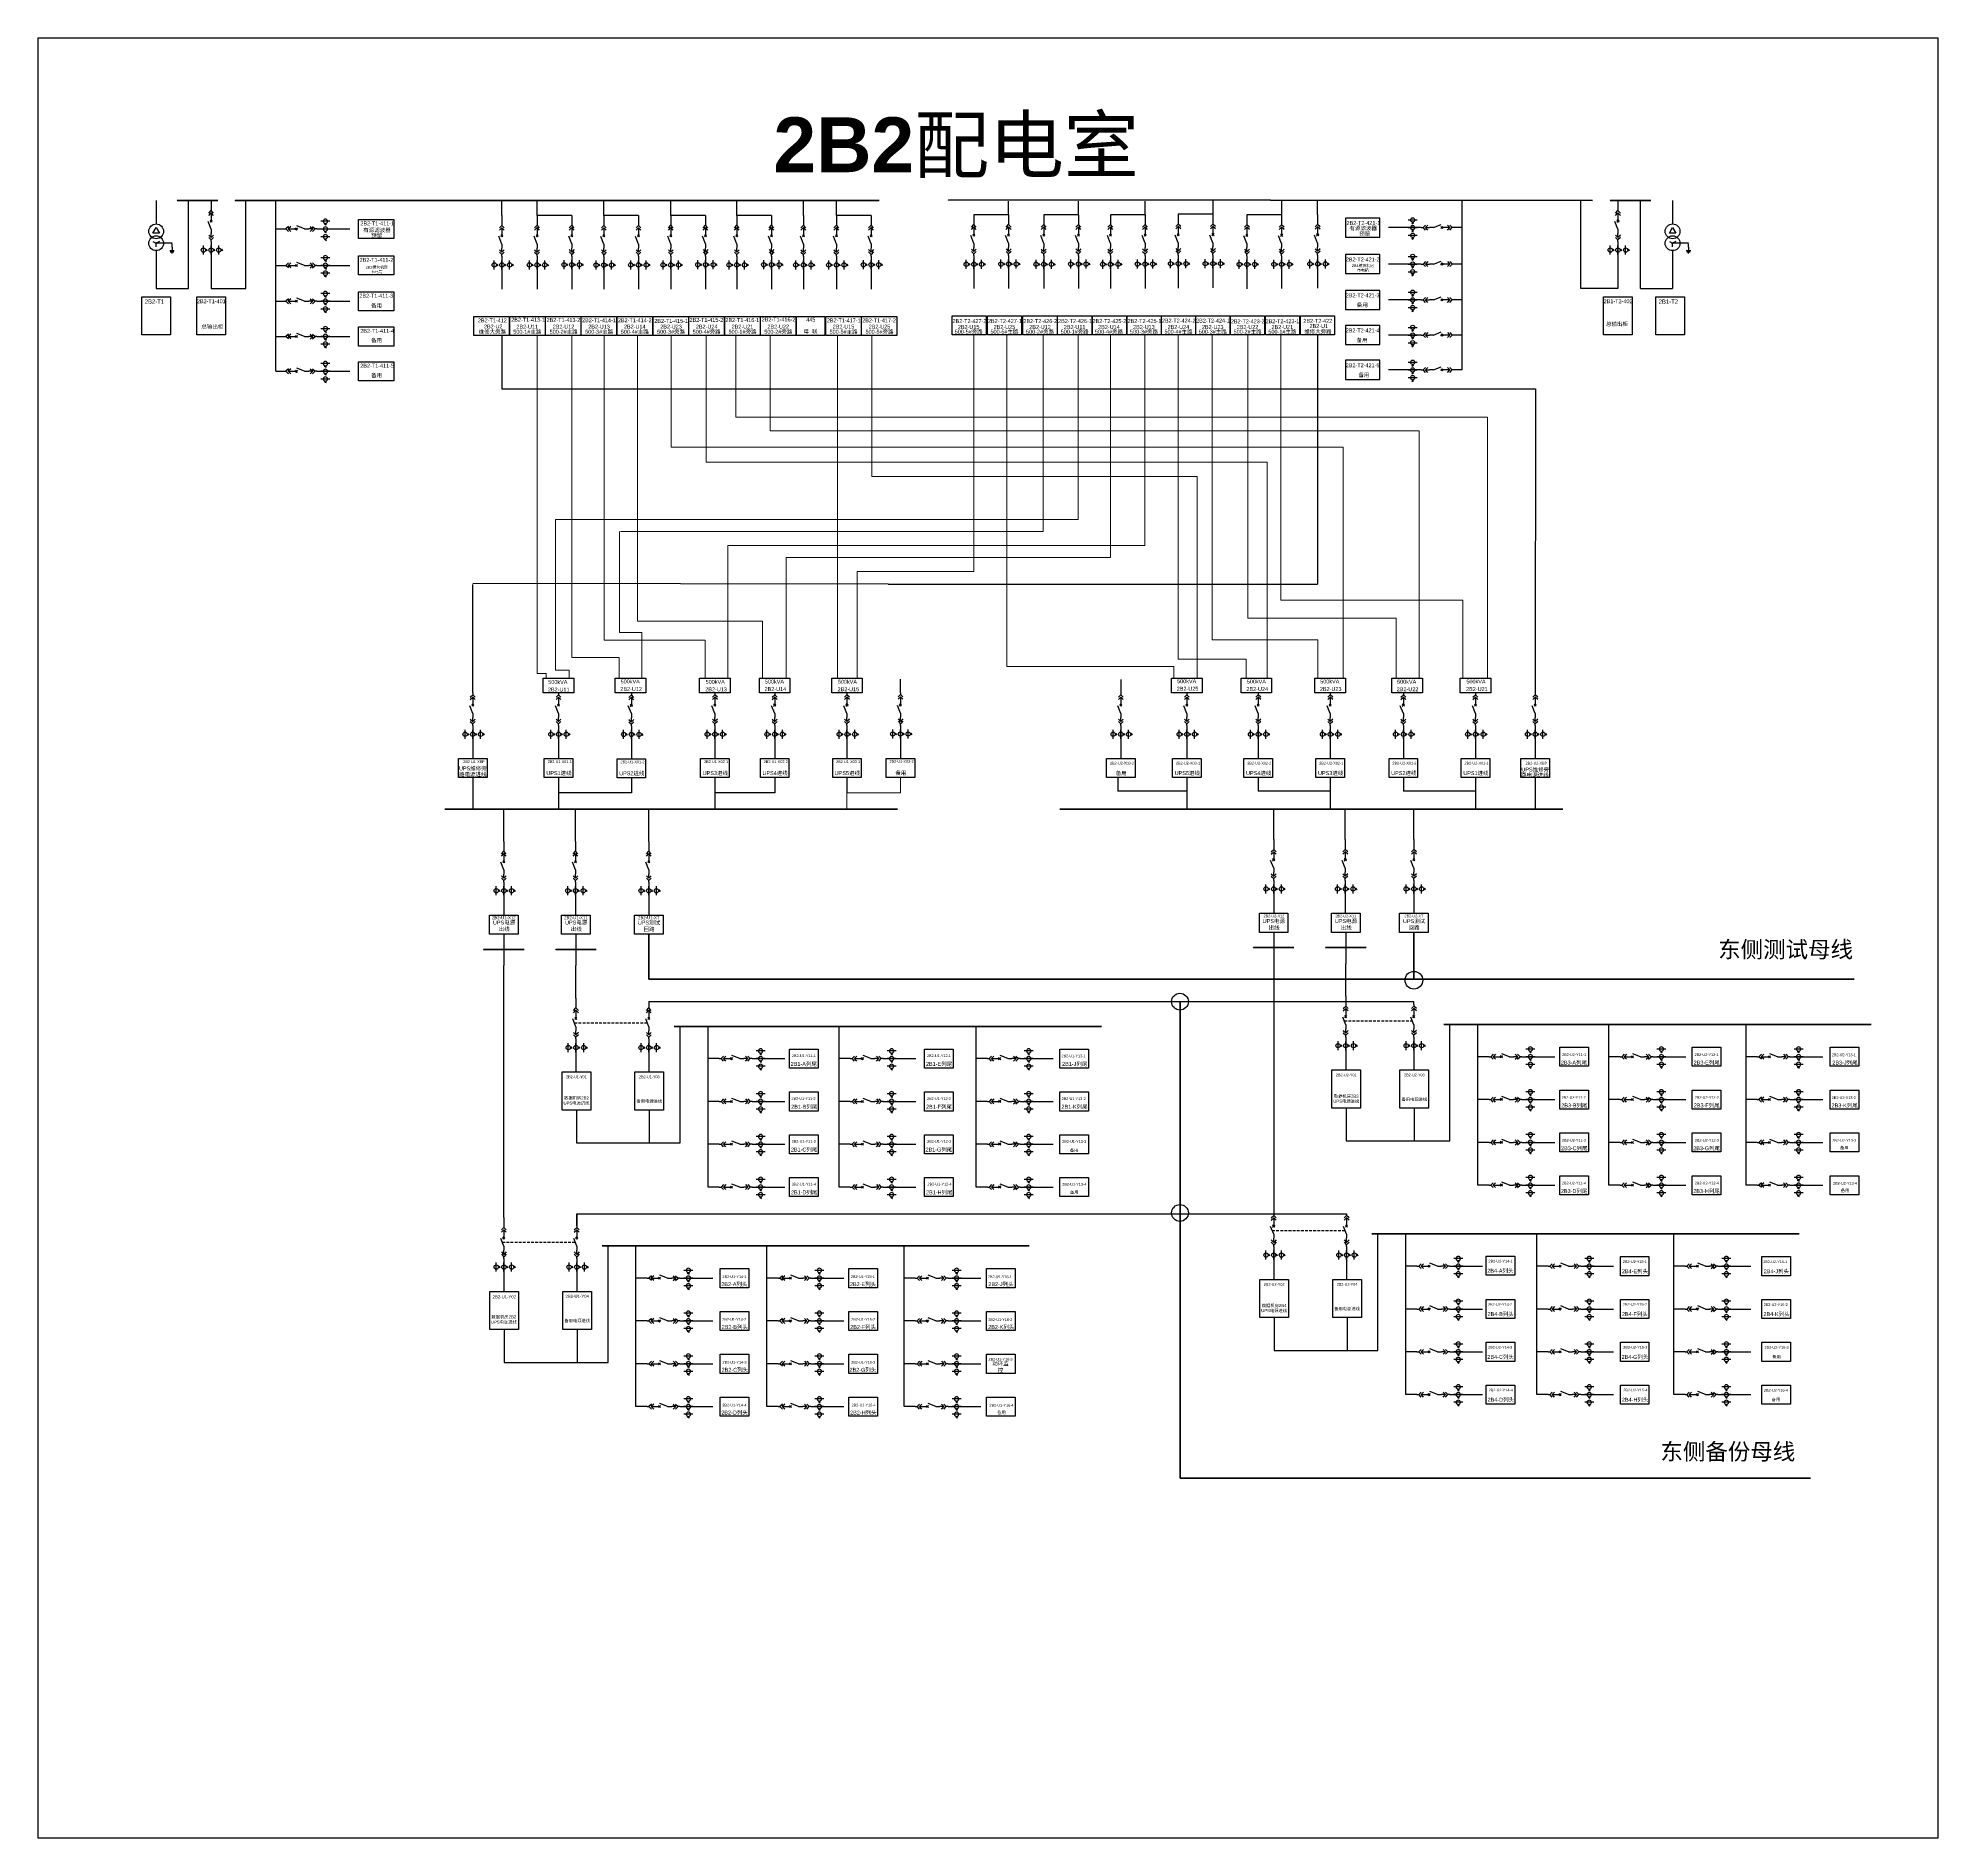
# Model space of a CAD drawing. Header units: millimetres. Extents: x 30 to 376, y 30 to 358.
import ezdxf
from ezdxf.enums import TextEntityAlignment as Align

# ---------------------------------------------------------------- set-up
doc = ezdxf.new("R2010")
doc.units = ezdxf.units.MM
for name, pattern in [('CENTER', [2, 1.25, -0.25, 0.25, -0.25]), ('CONTINOUS', [0]), ('HIDDEN', [0.375, 0.25, -0.125])]:
    doc.linetypes.add(name, pattern=pattern)
doc.styles.get("Standard").update_dxf_attribs({"font": 'arial.ttf'})

# ---------------------------------------------------------------- blocks, each defined once
blk = doc.blocks.new('DYDQAA05')
at = {"color": 0}
blk.add_lwpolyline([(0, 0), (0, -7)], dxfattribs=at)
blk = doc.blocks.new('DYDQAA03')
at = {"color": 0}
for points in [[(0, 0), (0, -1.5)], [(-2.1, -3.6), (0, -1.5)], [(-2.1, -5.6), (0, -3.5)], [(2.1, -3.6), (0, -1.5)], [(2.1, -5.6), (0, -3.5)], [(0, -3.5), (0, -7)]]:
    blk.add_lwpolyline(points, dxfattribs=at)
blk = doc.blocks.new('DYDQAA09')
at = {"color": 0}
blk.add_lwpolyline([(0, 0), (0, -3.5)], dxfattribs=at)
blk.add_lwpolyline([(0, 0), (0, -3.5)], dxfattribs=at)
blk.add_lwpolyline([(0, 0), (0, -3.5)], dxfattribs=at)
blk.add_lwpolyline([(0, 0), (0, -3.5)], dxfattribs=at)
blk.add_lwpolyline([(0, 0), (0, -3.5)], dxfattribs=at)
blk.add_lwpolyline([(0, 0), (0, -3.5)], dxfattribs=at)
blk.add_lwpolyline([(0, 0), (0, -3.5)], dxfattribs=at)
blk.add_lwpolyline([(0, 0), (0, -3.5)], dxfattribs=at)
blk.add_lwpolyline([(0, 0), (0, -3.5)], dxfattribs=at)
blk = doc.blocks.new('DYDQ0201')
at = {"color": 0}
for points in [[(0.9, -0.9), (-0.9, 0.9)], [(-0.9, -0.9), (0.9, 0.9)], [(0, -7), (-2.6, -0.4)]]:
    blk.add_lwpolyline(points, dxfattribs=at)
blk = doc.blocks.new('DYDQAA04')
at = {"color": 0}
for points in [[(0, -3.5), (0, 0)], [(-2.1, -1.4), (0, -3.5)], [(-2.1, -3.4), (0, -5.5)], [(2.1, -1.4), (0, -3.5)], [(2.1, -3.4), (0, -5.5)], [(0, -7), (0, -5.5)]]:
    blk.add_lwpolyline(points, dxfattribs=at)
blk = doc.blocks.new('A$C03DD39B5')
for p, q in [((417, 475), (283, 392)), ((417, 422), (283, 339)), ((350, 333), (350, 467))]:
    blk.add_line(p, q)
blk.add_lwpolyline([(700, 167), (0, 167)])
blk.add_circle((350, 167), 167)

msp = doc.modelspace()

# ---------------------------------------------------------------- linework, layer by layer
at = {"color": 0}
for p, q in [((51.65, 328.07, 12545.46), (51.65, 323.83, 7934.54)), ((57.51, 312.05, 7934.54), (57.51, 328.07, 9719.92)), ((51.06, 322.14, 7934.54), (51.65, 323.15, 7934.54)), ((51.06, 322.14, 7934.54), (51.65, 323.15, 7934.54)), ((52.23, 322.14, 7934.54), (51.06, 322.14, 7934.54)), ((51.65, 323.15, 7934.54), (52.23, 322.14, 7934.54)), ((51.06, 320.65, 7934.54), (51.65, 320.31, 7934.54)), ((51.64, 320.41, 7934.54), (51.55, 320.32, 7934.54)), ((51.68, 320.41, 7934.54), (51.55, 320.28, 7934.54)), ((51.7, 320.4, 7934.54), (51.56, 320.26, 7934.54)), ((51.61, 320.4, 7934.54), (51.56, 320.35, 7934.54)), ((51.72, 320.38, 7934.54), (51.58, 320.24, 7934.54)), ((51.73, 320.36, 7934.54), (51.59, 320.23, 7934.54)), ((51.75, 320.33, 7934.54), (51.63, 320.21, 7934.54)), ((52.23, 320.65, 7934.54), (51.65, 320.31, 7934.54)), ((51.75, 320.31, 7934.54), (51.65, 320.21, 7934.54)), ((51.65, 319.64, 7934.54), (51.65, 320.31, 7934.54)), ((54.54, 320.31, 7934.54), (51.65, 320.31, 7934.54)), ((51.65, 318.96, 7934.54), (51.65, 312.05, 7934.54)), ((54.13, 318.96, 7934.54), (54.94, 318.96, 7934.54)), ((54.23, 318.76, 7934.54), (54.84, 318.76, 7934.54)), ((54.43, 318.55, 7934.54), (54.64, 318.55, 7934.54)), ((51.65, 312.05, 7934.54), (57.51, 312.05, 7934.54))]:
    msp.add_line(p, q, dxfattribs=at)
for p, q in [((67.96, 312.05, 9719.92), (67.96, 328.07, 9719.92)), ((73.47, 296.98), (73.47, 328.07, 9719.92)), ((114.62, 325.38, 27689.88), (114.62, 327.96, 29073.16)), ((121.03, 325.39, 26998.24), (121.03, 327.97, 28381.52)), ((127.35, 325.39, 26998.24), (121.03, 325.39, 26998.24)), ((133.19, 325.36, 27689.88), (133.19, 327.94, 29073.16)), ((139.5, 325.36, 27689.88), (133.19, 325.36, 27689.88)), ((145.39, 325.39, 28384.25), (145.39, 327.97, 29767.53)), ((151.71, 325.39, 28384.25), (145.39, 325.39, 28384.25)), ((157.41, 325.39, 28384.25), (157.41, 327.97, 29767.53)), ((163.73, 325.39, 28384.25), (157.41, 325.39, 28384.25)), ((169.54, 325.39), (169.54, 327.97, 1383.28)), ((175.55, 325.39, -691.64), (175.55, 327.97, 691.64)), ((181.87, 325.39, -691.64), (175.55, 325.39, -691.64)), ((206.91, 325.51, 27689.88), (200.59, 325.51, 27689.88)), ((206.93, 325.41, 27689.88), (206.93, 327.99, 29073.16)), ((219.64, 325.51, 27689.88), (213.32, 325.51, 27689.88)), ((219.65, 325.41, 27689.88), (219.65, 327.99, 29073.16)), ((231.78, 325.51, 27689.88), (225.46, 325.51, 27689.88)), ((231.8, 325.41, 27689.88), (231.8, 327.99, 29073.16)), ((244.14, 325.59, 27689.88), (237.82, 325.59, 27689.88)), ((244.16, 325.49, 27689.88), (244.16, 328.07, 29073.16)), ((256.65, 325.47, 27689.88), (250.33, 325.47, 27689.88)), ((256.67, 325.37, 27689.88), (256.67, 327.95, 29073.16)), ((263.21, 325.56, 27184.82), (263.21, 328.14, 28568.1)), ((289.54, 297.24, 8901.98), (289.54, 328.1, 8901.98)), ((311.14, 312.05, 9719.87), (311.14, 328.07, 9719.87)), ((322.01, 312.05, 7934.49), (322.01, 328.07, 9719.87)), ((327.86, 328.07, 12545.41), (327.86, 323.83, 7934.49)), ((81.71, 322.91, 2201.21), (83.35, 322.91, 2201.21)), ((83.35, 322.91, 2201.21), (86.92, 322.91, 2201.21)), ((279.66, 323.16, 11103.2), (276.09, 323.16, 11103.2)), ((281.3, 323.16, 11103.2), (279.66, 323.16, 11103.2)), ((327.28, 322.14, 7934.49), (327.86, 323.15, 7934.49)), ((327.28, 322.14, 7934.49), (327.86, 323.15, 7934.49)), ((328.45, 322.14, 7934.49), (327.28, 322.14, 7934.49)), ((327.86, 323.15, 7934.49), (328.45, 322.14, 7934.49)), ((61.66, 319.83, 9719.92), (61.66, 318.19, 9719.92)), ((317.91, 319.83, 9719.87), (317.91, 318.19, 9719.87)), ((327.28, 320.65, 7934.49), (327.86, 320.31, 7934.49)), ((327.86, 320.41, 7934.49), (327.76, 320.32, 7934.49)), ((327.9, 320.41, 7934.49), (327.77, 320.28, 7934.49)), ((327.82, 320.4, 7934.49), (327.77, 320.35, 7934.49)), ((327.91, 320.4, 7934.49), (327.78, 320.26, 7934.49)), ((327.94, 320.38, 7934.49), (327.8, 320.24, 7934.49)), ((327.95, 320.36, 7934.49), (327.81, 320.23, 7934.49)), ((327.96, 320.33, 7934.49), (327.85, 320.21, 7934.49)), ((328.45, 320.65, 7934.49), (327.86, 320.31, 7934.49)), ((327.86, 319.64, 7934.49), (327.86, 320.31, 7934.49)), ((330.75, 320.31, 7934.49), (327.86, 320.31, 7934.49)), ((327.86, 318.96, 7934.49), (327.86, 312.05, 7934.49)), ((327.97, 320.31, 7934.49), (327.87, 320.21, 7934.49)), ((330.35, 318.96, 7934.49), (331.16, 318.96, 7934.49)), ((330.45, 318.76, 7934.49), (331.06, 318.76, 7934.49)), ((330.65, 318.55, 7934.49), (330.85, 318.55, 7934.49)), ((61.66, 318.19, 9719.92), (61.66, 312.05, 9719.92)), ((81.71, 316.27, 2201.21), (83.35, 316.27, 2201.21)), ((83.35, 316.27, 2201.21), (86.92, 316.27, 2201.21)), ((114.62, 317.15, 29891.09), (114.62, 315.51, 29891.09)), ((114.62, 315.51, 29891.09), (114.62, 311.94, 29891.09)), ((121.03, 317.15, 29199.46), (121.03, 315.51, 29199.46)), ((121.03, 315.51, 29199.46), (121.03, 311.94, 29199.46)), ((127.35, 317.16, 29891.09), (127.35, 315.52, 29891.09)), ((127.35, 315.52, 29891.09), (127.35, 311.96, 29891.09)), ((133.19, 317.12, 29891.09), (133.19, 315.48, 29891.09)), ((133.19, 315.48, 29891.09), (133.19, 311.92, 29891.09)), ((139.5, 317.14, 30582.73), (139.5, 315.5, 30582.73)), ((139.5, 315.5, 30582.73), (139.5, 311.93, 30582.73)), ((145.39, 317.15, 30585.46), (145.39, 315.51, 30585.46)), ((145.39, 315.51, 30585.46), (145.39, 311.94, 30585.46)), ((151.71, 317.16, 31277.1), (151.71, 315.52, 31277.1)), ((151.71, 315.52, 31277.1), (151.71, 311.96, 31277.1)), ((157.41, 317.15, 30585.46), (157.41, 315.51, 30585.46)), ((157.41, 315.51, 30585.46), (157.41, 311.94, 30585.46)), ((163.73, 317.16, 31277.1), (163.73, 315.52, 31277.1)), ((163.73, 315.52, 31277.1), (163.73, 311.96, 31277.1)), ((169.54, 317.15, 2201.21), (169.54, 315.51, 2201.21)), ((169.54, 315.51, 2201.21), (169.54, 311.94, 2201.21)), ((175.55, 317.15, 1509.58), (175.55, 315.51, 1509.58)), ((175.55, 315.51, 1509.58), (175.55, 311.94, 1509.58)), ((181.87, 317.16, 2201.21), (181.87, 315.52, 2201.21)), ((181.87, 315.52, 2201.21), (181.87, 311.96, 2201.21)), ((200.59, 317.27, 29891.09), (200.59, 315.63, 29891.09)), ((200.59, 315.63, 29891.09), (200.59, 312.06, 29891.09)), ((206.91, 317.29, 30582.73), (206.91, 315.65, 30582.73)), ((206.91, 315.65, 30582.73), (206.91, 312.08, 30582.73)), ((213.32, 317.27, 29891.09), (213.32, 315.63, 29891.09)), ((213.32, 315.63, 29891.09), (213.32, 312.06, 29891.09)), ((219.64, 317.29, 30582.73), (219.64, 315.65, 30582.73)), ((219.64, 315.65, 30582.73), (219.64, 312.08, 30582.73)), ((225.46, 317.27, 29891.09), (225.46, 315.63, 29891.09)), ((225.46, 315.63, 29891.09), (225.46, 312.06, 29891.09)), ((231.78, 317.29, 30582.73), (231.78, 315.65, 30582.73)), ((231.78, 315.65, 30582.73), (231.78, 312.08, 30582.73)), ((237.82, 317.35, 29891.09), (237.82, 315.71, 29891.09)), ((237.82, 315.71, 29891.09), (237.82, 312.14, 29891.09)), ((244.14, 317.37, 30582.73), (244.14, 315.73, 30582.73)), ((244.14, 315.73, 30582.73), (244.14, 312.16, 30582.73)), ((250.33, 317.23, 29891.09), (250.33, 315.59, 29891.09)), ((250.33, 315.59, 29891.09), (250.33, 312.03, 29891.09)), ((256.65, 317.25, 30582.73), (256.65, 315.61, 30582.73)), ((256.65, 315.61, 30582.73), (256.65, 312.04, 30582.73)), ((263.21, 317.33, 29386.03), (263.21, 315.69, 29386.03)), ((263.21, 315.69, 29386.03), (263.21, 312.12, 29386.03)), ((279.66, 316.52, 11103.2), (276.09, 316.52, 11103.2)), ((281.3, 316.52, 11103.2), (279.66, 316.52, 11103.2)), ((317.91, 318.19, 9719.87), (317.91, 312.05, 9719.87)), ((61.66, 312.05, 9719.92), (67.96, 312.05, 9719.92)), ((317.91, 312.05, 9719.87), (311.14, 312.05, 9719.87)), ((322.01, 312.05, 7934.49), (327.86, 312.05, 7934.49)), ((81.71, 309.74, 2201.21), (83.35, 309.74, 2201.21)), ((83.35, 309.74, 2201.21), (86.92, 309.74, 2201.21)), ((279.66, 309.99, 11103.2), (276.09, 309.99, 11103.2)), ((281.3, 309.99, 11103.2), (279.66, 309.99, 11103.2)), ((81.71, 303.33, 2201.21), (83.35, 303.33, 2201.21)), ((83.35, 303.33, 2201.21), (86.92, 303.33, 2201.21)), ((279.66, 303.59, 11103.2), (276.09, 303.59, 11103.2)), ((281.3, 303.59, 11103.2), (279.66, 303.59, 11103.2)), ((81.71, 296.98, 2201.21), (83.35, 296.98, 2201.21)), ((83.35, 296.98, 2201.21), (86.92, 296.98, 2201.21)), ((279.66, 297.24, 11103.2), (276.09, 297.24, 11103.2)), ((281.3, 297.24, 11103.2), (279.66, 297.24, 11103.2)), ((109.32, 231.64, 2201.21), (109.32, 230, 2201.21)), ((109.32, 230, 2201.21), (109.32, 226.44, 2201.21)), ((124.94, 231.64, 2201.21), (124.94, 230, 2201.21)), ((124.94, 230, 2201.21), (124.94, 226.44, 2201.21)), ((138.2, 231.6, 2201.21), (138.2, 229.96, 2201.21)), ((138.2, 229.96, 2201.21), (138.2, 226.39, 2201.21)), ((153.43, 231.64, 2201.21), (153.43, 230, 2201.21)), ((153.43, 230, 2201.21), (153.43, 226.44, 2201.21)), ((164.31, 231.64, 2201.21), (164.31, 230, 2201.21)), ((164.31, 230, 2201.21), (164.31, 226.44, 2201.21)), ((177.48, 231.64, 2201.21), (177.48, 230, 2201.21)), ((177.48, 230, 2201.21), (177.48, 226.44, 2201.21)), ((187.22, 231.68, 33819.64), (187.22, 230.04, 33819.64)), ((187.22, 230.04, 33819.64), (187.22, 226.48, 33819.64)), ((227.36, 231.64, 2201.21), (227.36, 230, 2201.21)), ((227.36, 230, 2201.21), (227.36, 226.44, 2201.21)), ((239.39, 231.64, 2201.21), (239.39, 230, 2201.21)), ((239.39, 230, 2201.21), (239.39, 226.44, 2201.21)), ((252.39, 231.64, 2201.21), (252.39, 230, 2201.21)), ((252.39, 230, 2201.21), (252.39, 226.44, 2201.21)), ((265.5, 231.64, 2201.21), (265.5, 230, 2201.21)), ((265.5, 230, 2201.21), (265.5, 226.44, 2201.21)), ((278.82, 231.64, 2201.21), (278.82, 230, 2201.21)), ((278.82, 230, 2201.21), (278.82, 226.44, 2201.21)), ((291.95, 231.64, 2201.21), (291.95, 230, 2201.21)), ((291.95, 230, 2201.21), (291.95, 226.44, 2201.21)), ((302.84, 231.64, 2201.21), (302.84, 230, 2201.21)), ((302.84, 230, 2201.21), (302.84, 226.44, 2201.21)), ((109.32, 222.96, 2201.21), (109.32, 217.24, 2201.21)), ((124.94, 222.96, -12358.18), (124.94, 217.19, -12358.18)), ((138.2, 222.91, 2201.21), (138.2, 220.22, 2201.21)), ((153.43, 222.96, 2201.21), (153.43, 217.24, 2201.21)), ((164.31, 222.96, 2201.21), (164.31, 220.22, 2201.21)), ((177.48, 222.96, 2201.21), (177.48, 220.22, 2201.21)), ((226.83, 222.96, 3175.52), (226.83, 220.5, 3175.52)), ((239.39, 222.96, 3175.52), (239.39, 217.19, 3175.52)), ((252.39, 222.96, 3175.52), (252.39, 220.49, 3175.52)), ((265.5, 222.96, 3175.52), (265.5, 217.2, 3175.52)), ((278.82, 222.96, 3175.52), (278.82, 220.49, 3175.52)), ((291.95, 222.96, 3175.52), (291.95, 217.28, 3175.52)), ((291.95, 222.96, 3175.52), (291.95, 220.49, 3175.52)), ((302.84, 222.96, 2201.21), (302.84, 217.24, 2201.21)), ((138.2, 220.22, 2201.21), (124.94, 220.22, 2201.21)), ((164.31, 220.22, 2201.21), (153.43, 220.22, 2201.21)), ((239.39, 220.49, 3175.52), (226.82, 220.49, 3175.52)), ((265.5, 220.49, 3175.52), (252.39, 220.49, 3175.52)), ((291.95, 220.49, 3175.52), (278.82, 220.49, 3175.52)), ((114.98, 211.35, -2169.71), (114.98, 217.19, -786.44)), ((128.03, 211.35, -2169.71), (128.03, 217.19, -786.44)), ((141.38, 211.35, -2169.71), (141.38, 217.19, -786.44)), ((255.2, 211.7, -14161.83), (255.2, 217.19, -12778.55)), ((268.25, 211.7, -14161.83), (268.25, 217.19, -12778.55)), ((280.74, 211.7, -14161.83), (280.74, 217.19, -12778.55)), ((114.98, 203.11, 31.5), (114.98, 201.47, 31.5)), ((114.98, 201.47, 31.5), (114.98, 197.91, 31.5)), ((128.03, 203.11, 31.5), (128.03, 201.47, 31.5)), ((128.03, 201.47, 31.5), (128.03, 197.91, 31.5)), ((141.38, 203.11, 31.5), (141.38, 201.47, 31.5)), ((141.38, 201.47, 31.5), (141.38, 197.91, 31.5)), ((255.2, 203.46, -11960.61), (255.2, 201.82, -11960.61)), ((255.2, 201.82, -11960.61), (255.2, 198.25, -11960.61)), ((268.25, 203.46, -11960.61), (268.25, 201.82, -11960.61)), ((268.25, 201.82, -11960.61), (268.25, 198.25, -11960.61)), ((280.74, 203.46, -11960.61), (280.74, 201.82, -11960.61)), ((280.74, 201.82, -11960.61), (280.74, 198.25, -11960.61)), ((114.98, 194.43, 31.5), (114.98, 188.71, 31.5)), ((128.11, 194.43, 0.01), (128.11, 188.71, 0.01)), ((255.2, 194.77, -11960.61), (255.2, 189.05, -11960.61)), ((268.33, 194.77, -11992.1), (268.33, 189.05, -11992.1)), ((114.98, 142.82, -2413.34), (114.98, 188.71, -1351.78)), ((128.11, 182.81, -2766.54), (128.11, 188.71, -1383.27)), ((255.2, 189.05, -13343.89), (255.2, 143.51, -13343.89)), ((268.33, 183.15, -14728.2), (268.33, 189.05, -13344.92)), ((147.08, 156.42, -125.27), (147.08, 177.64)), ((152.18, 163.97, -345.82), (152.18, 177.64)), ((176.05, 163.97, -345.82), (176.05, 177.64)), ((201.02, 163.97, -345.82), (201.02, 177.64)), ((287.31, 156.77, -12086.92), (287.31, 177.99, -11961.66)), ((292.4, 164.31, -12307.47), (292.4, 177.99, -11961.66)), ((316.27, 164.31, -12307.47), (316.27, 177.99, -11961.66)), ((341.24, 164.31, -12307.47), (341.24, 177.99, -11961.66)), ((128.11, 174.57, -565.33), (128.11, 172.93, -565.33)), ((268.33, 174.91, -12526.98), (268.33, 173.27, -12526.98)), ((268.33, 173.27, -12526.98), (268.33, 169.71, -12526.98)), ((128.11, 172.93, -565.33), (128.11, 169.36, -565.33)), ((154.22, 171.77, -1729.1), (152.18, 171.77, -1037.46)), ((160.97, 171.77, 472.12), (162.61, 171.77, 472.12)), ((162.61, 171.77, 472.12), (166.17, 171.77, 472.12)), ((178.08, 171.77, -1729.1), (176.05, 171.77, -1037.46)), ((184.83, 171.77, 472.12), (186.47, 171.77, 472.12)), ((186.47, 171.77, 472.12), (190.04, 171.77, 472.12)), ((203.06, 171.77, -1729.1), (201.02, 171.77, -1037.46)), ((209.81, 171.77, 472.12), (211.45, 171.77, 472.12)), ((211.45, 171.77, 472.12), (215.01, 171.77, 472.12)), ((294.44, 172.11, -13690.75), (292.4, 172.11, -12999.11)), ((301.19, 172.11, -11489.54), (302.83, 172.11, -11489.54)), ((302.83, 172.11, -11489.54), (306.39, 172.11, -11489.54)), ((318.3, 172.11, -13690.75), (316.27, 172.11, -12999.11)), ((325.05, 172.11, -11489.54), (326.69, 172.11, -11489.54)), ((326.69, 172.11, -11489.54), (330.26, 172.11, -11489.54)), ((343.28, 172.11, -13690.75), (341.24, 172.11, -12999.11)), ((350.03, 172.11, -11489.54), (351.67, 172.11, -11489.54)), ((351.67, 172.11, -11489.54), (355.23, 172.11, -11489.54)), ((154.22, 163.97, -345.82), (152.18, 163.97, -345.82)), ((152.18, 156.17, 345.82), (152.18, 163.97, -345.82)), ((160.97, 163.97, 1855.4), (162.61, 163.97, 1855.4)), ((162.61, 163.97, 1855.4), (166.17, 163.97, 1855.4)), ((178.08, 163.97, -345.82), (176.05, 163.97, -345.82)), ((176.05, 156.17, 345.82), (176.05, 163.97, -345.82)), ((184.83, 163.97, 1855.4), (186.47, 163.97, 1855.4)), ((186.47, 163.97, 1855.4), (190.04, 163.97, 1855.4)), ((203.06, 163.97, -345.82), (201.02, 163.97, -345.82)), ((201.02, 156.17, 345.82), (201.02, 163.97, -345.82)), ((209.81, 163.97, 1855.4), (211.45, 163.97, 1855.4)), ((211.45, 163.97, 1855.4), (215.01, 163.97, 1855.4)), ((268.42, 162.75, -12558.47), (268.42, 156.77, -12086.92)), ((294.44, 164.31, -12307.47), (292.4, 164.31, -12307.47)), ((292.4, 156.51, -11615.84), (292.4, 164.31, -12307.47)), ((301.19, 164.31, -10106.26), (302.83, 164.31, -10106.26)), ((302.83, 164.31, -10106.26), (306.39, 164.31, -10106.26)), ((318.3, 164.31, -12307.47), (316.27, 164.31, -12307.47)), ((316.27, 156.51, -11615.84), (316.27, 164.31, -12307.47)), ((325.05, 164.31, -10106.26), (326.69, 164.31, -10106.26)), ((326.69, 164.31, -10106.26), (330.26, 164.31, -10106.26)), ((343.28, 164.31, -12307.47), (341.24, 164.31, -12307.47)), ((341.24, 156.51, -11615.84), (341.24, 164.31, -12307.47)), ((350.03, 164.31, -10106.26), (351.67, 164.31, -10106.26)), ((351.67, 164.31, -10106.26), (355.23, 164.31, -10106.26)), ((128.2, 162.41, -596.82), (128.2, 156.42, -125.27)), ((128.2, 156.42, -125.27), (147.08, 156.42, -125.27)), ((154.22, 156.17, 345.82), (152.18, 156.17, 345.82)), ((152.18, 148.37, 1037.46), (152.18, 156.17, 345.82)), ((160.97, 156.17, 2547.03), (162.61, 156.17, 2547.03)), ((162.61, 156.17, 2547.03), (166.17, 156.17, 2547.03)), ((178.08, 156.17, 345.82), (176.05, 156.17, 345.82)), ((176.05, 148.37, 1037.46), (176.05, 156.17, 345.82)), ((184.83, 156.17, 2547.03), (186.47, 156.17, 2547.03)), ((186.47, 156.17, 2547.03), (190.04, 156.17, 2547.03)), ((203.06, 156.17, 345.82), (201.02, 156.17, 345.82)), ((201.02, 148.37, 1037.46), (201.02, 156.17, 345.82)), ((209.81, 156.17, 2547.03), (211.45, 156.17, 2547.03)), ((211.45, 156.17, 2547.03), (215.01, 156.17, 2547.03)), ((268.42, 156.77, -12086.92), (287.31, 156.77, -12086.92)), ((294.44, 156.51, -11615.84), (292.4, 156.51, -11615.84)), ((292.4, 148.72, -10924.2), (292.4, 156.51, -11615.84)), ((301.19, 156.51, -9414.62), (302.83, 156.51, -9414.62)), ((302.83, 156.51, -9414.62), (306.39, 156.51, -9414.62)), ((318.3, 156.51, -11615.84), (316.27, 156.51, -11615.84)), ((316.27, 148.72, -10924.2), (316.27, 156.51, -11615.84)), ((325.05, 156.51, -9414.62), (326.69, 156.51, -9414.62)), ((326.69, 156.51, -9414.62), (330.26, 156.51, -9414.62)), ((343.28, 156.51, -11615.84), (341.24, 156.51, -11615.84)), ((341.24, 148.72, -10924.2), (341.24, 156.51, -11615.84)), ((350.03, 156.51, -9414.62), (351.67, 156.51, -9414.62)), ((351.67, 156.51, -9414.62), (355.23, 156.51, -9414.62)), ((154.22, 148.37, 1037.46), (152.18, 148.37, 1037.46)), ((160.97, 148.37, 3238.67), (162.61, 148.37, 3238.67)), ((162.61, 148.37, 3238.67), (166.17, 148.37, 3238.67)), ((178.08, 148.37, 1037.46), (176.05, 148.37, 1037.46)), ((184.83, 148.37, 3238.67), (186.47, 148.37, 3238.67)), ((186.47, 148.37, 3238.67), (190.04, 148.37, 3238.67)), ((203.06, 148.37, 1037.46), (201.02, 148.37, 1037.46)), ((209.81, 148.37, 3238.67), (211.45, 148.37, 3238.67)), ((211.45, 148.37, 3238.67), (215.01, 148.37, 3238.67)), ((294.44, 148.72, -10924.2), (292.4, 148.72, -10924.2)), ((301.19, 148.72, -8722.98), (302.83, 148.72, -8722.98)), ((302.83, 148.72, -8722.98), (306.39, 148.72, -8722.98)), ((318.3, 148.72, -10924.2), (316.27, 148.72, -10924.2)), ((325.05, 148.72, -8722.98), (326.69, 148.72, -8722.98)), ((326.69, 148.72, -8722.98), (330.26, 148.72, -8722.98)), ((343.28, 148.72, -10924.2), (341.24, 148.72, -10924.2)), ((350.03, 148.72, -8722.98), (351.67, 148.72, -8722.98)), ((351.67, 148.72, -8722.98), (355.23, 148.72, -8722.98)), ((274.17, 118.61, -10702.62), (274.17, 139.83, -10577.35)), ((279.27, 126.16, -10923.17), (279.27, 139.83, -10577.35)), ((303.13, 126.16, -10923.17), (303.13, 139.83, -10577.35)), ((328.11, 126.16, -10923.17), (328.11, 139.83, -10577.35)), ((133.95, 116.44, 227.93), (133.95, 137.65, 353.2)), ((139.05, 123.98, 7.38), (139.05, 137.65, 353.2)), ((162.91, 123.98, 7.38), (162.91, 137.65, 353.2)), ((187.89, 123.98, 7.38), (187.89, 137.65, 353.2)), ((255.2, 136.76, -11142.68), (255.2, 135.12, -11142.68)), ((255.2, 135.12, -11142.68), (255.2, 131.55, -11142.68)), ((114.98, 134.58, -212.13), (114.98, 132.94, -212.13)), ((114.98, 132.94, -212.13), (114.98, 129.37, -212.13)), ((141.08, 131.78, -1375.9), (139.05, 131.78, -684.26)), ((147.83, 131.78, 825.32), (149.47, 131.78, 825.32)), ((149.47, 131.78, 825.32), (153.04, 131.78, 825.32)), ((164.95, 131.78, -1375.9), (162.91, 131.78, -684.26)), ((171.69, 131.78, 825.32), (173.33, 131.78, 825.32)), ((173.33, 131.78, 825.32), (176.9, 131.78, 825.32)), ((189.92, 131.78, -1375.9), (187.89, 131.78, -684.26)), ((196.67, 131.78, 825.32), (198.31, 131.78, 825.32)), ((198.31, 131.78, 825.32), (201.87, 131.78, 825.32)), ((281.3, 133.96, -12306.44), (279.27, 133.96, -11614.8)), ((288.05, 133.96, -10105.23), (289.69, 133.96, -10105.23)), ((289.69, 133.96, -10105.23), (293.26, 133.96, -10105.23)), ((305.17, 133.96, -12306.44), (303.13, 133.96, -11614.8)), ((311.91, 133.96, -10105.23), (313.55, 133.96, -10105.23)), ((313.55, 133.96, -10105.23), (317.12, 133.96, -10105.23)), ((330.14, 133.96, -12306.44), (328.11, 133.96, -11614.8)), ((336.89, 133.96, -10105.23), (338.53, 133.96, -10105.23)), ((338.53, 133.96, -10105.23), (342.1, 133.96, -10105.23)), ((255.28, 124.6, -11174.16), (255.28, 118.61, -10702.62)), ((281.3, 126.16, -10923.17), (279.27, 126.16, -10923.17)), ((279.27, 118.36, -10231.53), (279.27, 126.16, -10923.17)), ((288.05, 126.16, -8721.95), (289.69, 126.16, -8721.95)), ((289.69, 126.16, -8721.95), (293.26, 126.16, -8721.95)), ((305.17, 126.16, -10923.17), (303.13, 126.16, -10923.17)), ((303.13, 118.36, -10231.53), (303.13, 126.16, -10923.17)), ((311.91, 126.16, -8721.95), (313.55, 126.16, -8721.95)), ((313.55, 126.16, -8721.95), (317.12, 126.16, -8721.95)), ((330.14, 126.16, -10923.17), (328.11, 126.16, -10923.17)), ((328.11, 118.36, -10231.53), (328.11, 126.16, -10923.17)), ((336.89, 126.16, -8721.95), (338.53, 126.16, -8721.95)), ((338.53, 126.16, -8721.95), (342.1, 126.16, -8721.95)), ((115.06, 122.42, -243.62), (115.06, 116.44, 227.93)), ((141.08, 123.98, 7.38), (139.05, 123.98, 7.38)), ((139.05, 116.18, 699.02), (139.05, 123.98, 7.38)), ((147.83, 123.98, 2208.59), (149.47, 123.98, 2208.59)), ((149.47, 123.98, 2208.59), (153.04, 123.98, 2208.59)), ((164.95, 123.98, 7.38), (162.91, 123.98, 7.38)), ((162.91, 116.18, 699.02), (162.91, 123.98, 7.38)), ((171.69, 123.98, 2208.59), (173.33, 123.98, 2208.59)), ((173.33, 123.98, 2208.59), (176.9, 123.98, 2208.59)), ((189.92, 123.98, 7.38), (187.89, 123.98, 7.38)), ((187.89, 116.18, 699.02), (187.89, 123.98, 7.38)), ((196.67, 123.98, 2208.59), (198.31, 123.98, 2208.59)), ((198.31, 123.98, 2208.59), (201.87, 123.98, 2208.59)), ((255.28, 118.61, -10702.62), (274.17, 118.61, -10702.62)), ((281.3, 118.36, -10231.53), (279.27, 118.36, -10231.53)), ((279.27, 110.56, -9539.89), (279.27, 118.36, -10231.53)), ((288.05, 118.36, -8030.31), (289.69, 118.36, -8030.31)), ((289.69, 118.36, -8030.31), (293.26, 118.36, -8030.31)), ((305.17, 118.36, -10231.53), (303.13, 118.36, -10231.53)), ((303.13, 110.56, -9539.89), (303.13, 118.36, -10231.53)), ((311.91, 118.36, -8030.31), (313.55, 118.36, -8030.31)), ((313.55, 118.36, -8030.31), (317.12, 118.36, -8030.31)), ((330.14, 118.36, -10231.53), (328.11, 118.36, -10231.53)), ((328.11, 110.56, -9539.89), (328.11, 118.36, -10231.53)), ((336.89, 118.36, -8030.31), (338.53, 118.36, -8030.31)), ((338.53, 118.36, -8030.31), (342.1, 118.36, -8030.31)), ((115.06, 116.44, 227.93), (133.95, 116.44, 227.93)), ((141.08, 116.18, 699.02), (139.05, 116.18, 699.02)), ((139.05, 108.38, 1390.66), (139.05, 116.18, 699.02)), ((147.83, 116.18, 2900.23), (149.47, 116.18, 2900.23)), ((149.47, 116.18, 2900.23), (153.04, 116.18, 2900.23)), ((164.95, 116.18, 699.02), (162.91, 116.18, 699.02)), ((162.91, 108.38, 1390.66), (162.91, 116.18, 699.02)), ((171.69, 116.18, 2900.23), (173.33, 116.18, 2900.23)), ((173.33, 116.18, 2900.23), (176.9, 116.18, 2900.23)), ((189.92, 116.18, 699.02), (187.89, 116.18, 699.02)), ((187.89, 108.38, 1390.66), (187.89, 116.18, 699.02)), ((196.67, 116.18, 2900.23), (198.31, 116.18, 2900.23)), ((198.31, 116.18, 2900.23), (201.87, 116.18, 2900.23)), ((141.08, 108.38, 1390.66), (139.05, 108.38, 1390.66)), ((147.83, 108.38, 3591.87), (149.47, 108.38, 3591.87)), ((149.47, 108.38, 3591.87), (153.04, 108.38, 3591.87)), ((164.95, 108.38, 1390.66), (162.91, 108.38, 1390.66)), ((171.69, 108.38, 3591.87), (173.33, 108.38, 3591.87)), ((173.33, 108.38, 3591.87), (176.9, 108.38, 3591.87)), ((189.92, 108.38, 1390.66), (187.89, 108.38, 1390.66)), ((196.67, 108.38, 3591.87), (198.31, 108.38, 3591.87)), ((198.31, 108.38, 3591.87), (201.87, 108.38, 3591.87)), ((281.3, 110.56, -9539.89), (279.27, 110.56, -9539.89)), ((288.05, 110.56, -7338.68), (289.69, 110.56, -7338.68)), ((289.69, 110.56, -7338.68), (293.26, 110.56, -7338.68)), ((305.17, 110.56, -9539.89), (303.13, 110.56, -9539.89)), ((311.91, 110.56, -7338.68), (313.55, 110.56, -7338.68)), ((313.55, 110.56, -7338.68), (317.12, 110.56, -7338.68)), ((330.14, 110.56, -9539.89), (328.11, 110.56, -9539.89)), ((336.89, 110.56, -7338.68), (338.53, 110.56, -7338.68)), ((338.53, 110.56, -7338.68), (342.1, 110.56, -7338.68))]:
    msp.add_line(p, q)
at = {"color": 0, "linetype": 'CENTER', "ltscale": 0.5}
msp.add_line((54.54, 319.57, 7934.54), (54.54, 320.31, 7934.54), dxfattribs=at)
at = {"linetype": 'CENTER', "ltscale": 0.5}
msp.add_line((330.75, 319.57, 7934.49), (330.75, 320.31, 7934.49), dxfattribs=at)
at = {"lineweight": 20}
for p, q in [((114.62, 303.5, 29073.16), (114.62, 303.5, 29073.16)), ((187.22, 220.22, 2201.21), (187.22, 223, 34793.95)), ((177.48, 220.22, 2201.21), (177.48, 217.19, 17059.23)), ((177.48, 220.22, 2201.21), (187.22, 220.22, 2201.21))]:
    msp.add_line(p, q, dxfattribs=at)
at = {"color": 5, "lineweight": 30}
for p, q in [((114.62, 303.5, 29073.16), (114.62, 293.78)), ((263.21, 303.68, 28568.1), (263.21, 258.2, 46.93)), ((114.62, 293.78), (302.88, 293.78)), ((302.88, 293.78), (302.84, 238.39)), ((184.96, 258.2), (109.32, 258.33)), ((109.32, 238.39), (109.32, 258.16)), ((184.96, 258.2), (263.21, 258.2))]:
    msp.add_line(p, q, dxfattribs=at)
at = {"color": 6, "lineweight": 20}
for p, q in [((121.04, 303.44), (121.04, 241.9)), ((127.36, 303.46), (127.36, 244.83)), ((133.23, 303.36), (133.23, 248.03)), ((139.31, 303.54), (139.31, 251.49)), ((175.75, 303.42), (175.75, 241.1)), ((206.59, 303.62), (206.59, 243.21)), ((237.82, 303.71), (237.82, 244.54)), ((243.99, 303.68), (243.99, 248.08)), ((250.47, 303.67), (250.47, 252.01)), ((256.49, 303.64), (256.49, 255.29)), ((256.49, 255.29), (289.67, 255.29)), ((289.67, 255.29), (289.67, 241.1)), ((139.31, 251.49), (162.12, 251.49)), ((162.12, 251.49), (162.12, 241.1)), ((250.47, 252.01), (277.52, 252.01)), ((277.52, 252.01), (277.52, 241.1)), ((133.23, 248.03), (151.67, 248.03)), ((151.67, 248.03), (151.67, 241.1)), ((243.99, 248.08), (263.24, 248.08)), ((263.24, 248.08), (263.24, 241.11)), ((127.36, 244.83), (135.97, 244.83)), ((135.97, 244.83), (135.97, 241.1)), ((206.59, 243.21), (237.01, 243.21)), ((237.01, 243.21), (237.01, 241.1)), ((237.82, 244.54), (250.19, 244.54)), ((250.19, 244.54), (250.19, 241.1)), ((121.04, 241.9), (122.71, 241.9)), ((122.71, 241.9), (122.71, 241.12))]:
    msp.add_line(p, q, dxfattribs=at)
at = {"color": 3, "lineweight": 20}
for p, q in [((145.47, 303.36), (145.47, 283.18)), ((151.85, 303.54), (151.85, 280.42)), ((157.22, 303.56), (157.22, 288.64)), ((163.51, 303.53), (163.51, 286.15)), ((181.98, 303.52), (181.98, 277.82)), ((157.22, 288.64), (294.17, 288.64)), ((294.17, 288.64), (294.17, 241.1)), ((163.51, 286.15), (281.71, 286.15)), ((281.71, 286.15), (281.71, 241.1)), ((145.47, 283.18), (267.85, 283.18)), ((151.85, 280.42), (254.04, 280.42)), ((254.04, 280.42), (254.04, 241.14)), ((267.85, 283.18), (267.85, 241.1)), ((181.98, 277.82), (241.25, 277.82)), ((241.25, 277.82), (241.25, 241.1))]:
    msp.add_line(p, q, dxfattribs=at)
at = {"color": 4, "lineweight": 20}
for p, q in [((200.6, 303.48), (200.6, 260.51)), ((213.19, 303.48), (213.19, 267.81)), ((219.56, 303.57), (219.56, 269.97)), ((225.45, 303.55), (225.45, 263.07)), ((231.74, 303.66), (231.74, 265.25)), ((219.56, 269.97), (124.37, 269.97)), ((124.37, 269.97), (124.37, 242.51)), ((136.02, 267.77), (136.02, 249.38)), ((136.25, 267.81), (213.2, 267.81)), ((231.74, 265.25), (155.79, 265.25)), ((155.79, 265.25), (155.79, 241.1)), ((225.45, 263.07), (166.38, 263.07)), ((166.38, 263.07), (166.38, 241.1)), ((200.6, 260.51), (179.32, 260.51)), ((179.32, 260.51), (179.32, 241.1)), ((136.02, 249.38), (140.1, 249.38)), ((140.11, 241.1), (140.11, 249.38)), ((124.37, 242.51), (126.88, 242.51)), ((126.88, 242.51), (126.88, 241.06))]:
    msp.add_line(p, q, dxfattribs=at)
at = {"color": 3}
for p, q in [((187.19, 240.87, 32905.32), (187.19, 238.43, 32905.32)), ((227.34, 240.83, 1286.89), (227.34, 238.39, 1286.89))]:
    msp.add_line(p, q, dxfattribs=at)
at = {"color": 1, "lineweight": 40}
for p, q in [((104.22, 217.19, 13571.13), (186.67, 217.19, 13571.13)), ((216.28, 217.19, 22159.17), (307.87, 217.19, 22159.17)), ((146, 177.64), (223.81, 177.64)), ((286.22, 177.99, -11961.66), (364.03, 177.99, -11961.66)), ((273.08, 139.83, -10577.35), (350.89, 139.83, -10577.35)), ((132.86, 137.65, 353.2), (210.67, 137.65, 353.2))]:
    msp.add_line(p, q, dxfattribs=at)
at = {"color": 6, "lineweight": 40}
for p, q in [((141.38, 194.43, -1.01), (141.38, 186.24, -2075.92)), ((280.74, 194.77, -11993.12), (280.74, 186.24, -11993.12))]:
    msp.add_line(p, q, dxfattribs=at)
at = {"color": 6, "lineweight": 35}
msp.add_line((141.38, 186.24, -2075.92), (360.96, 186.24, -2075.92), dxfattribs=at)
at = {"color": 5}
for p, q in [((141.38, 182.15, -4811), (141.38, 181.32, -2766.54)), ((280.74, 181.66, -14728.2), (280.74, 182.15, -14728.2)), ((141.38, 174.57, -565.33), (141.38, 172.93, -565.33)), ((280.74, 174.91, -12526.98), (280.74, 173.27, -12526.98)), ((280.74, 173.27, -12526.98), (280.74, 169.71, -12526.98)), ((141.38, 172.93, -565.33), (141.38, 169.36, -565.33)), ((280.82, 162.75, -12558.47), (280.82, 156.77, -12086.92)), ((141.47, 162.41, -596.82), (141.47, 156.42, -125.27)), ((268.48, 136.76, -11582.74), (268.48, 135.12, -11582.74)), ((268.48, 135.12, -11582.74), (268.48, 131.55, -11582.74)), ((128.26, 134.58, 1392.26), (128.26, 132.94, 1392.26)), ((128.26, 132.94, 1392.26), (128.26, 129.37, 1392.26)), ((268.56, 124.6, -11614.23), (268.56, 118.61, -11142.69)), ((128.34, 122.42, 1360.77), (128.34, 116.44, 1832.32))]:
    msp.add_line(p, q, dxfattribs=at)
at = {"color": 3, "lineweight": 30}
for p, q in [((141.38, 182.15, -3788.77), (280.74, 182.15, -14728.2)), ((128.26, 143.51, -3545.05), (238.13, 143.51, -24795.02)), ((238.13, 143.51, -24795.02), (268.48, 143.51, -13462.25))]:
    msp.add_line(p, q, dxfattribs=at)
at = {"color": 3, "lineweight": 35}
for p, q in [((238.14, 182.07), (238.14, 95.36)), ((238.14, 95.36), (352.99, 95.36))]:
    msp.add_line(p, q, dxfattribs=at)
at = {"linetype": 'HIDDEN', "ltscale": 2}
for p, q in [((127.84, 178.3, -2766.54), (141.12, 178.3, -2766.54)), ((268.06, 178.64, -14728.2), (280.46, 178.64, -14728.2)), ((254.92, 140.49, -13783.96), (268.2, 140.49, -13783.96)), ((114.7, 138.31, -808.96), (127.98, 138.31, -808.96))]:
    msp.add_line(p, q, dxfattribs=at)
at = {"color": 5, "lineweight": 40}
msp.add_line((128.26, 143.51, -3545.05), (128.26, 141.33, -808.96), dxfattribs=at)
at = {"color": 1, "lineweight": 30, "ltscale": 0.002916}
msp.add_lwpolyline([(30.13, 357.7), (376.2, 357.7), (376.2, 29.79), (30.13, 29.79)], close=True, dxfattribs=at)
at = {"color": 1, "lineweight": 40, "ltscale": 100}
for points, elevation in [([(62.86, 328.07), (55.49, 328.07), (55.49, 328.07)], 9719.92), ([(183.34, 328.07), (66.03, 328.07), (66.03, 328.07)], 9719.92), ([(313.26, 328.07), (195.97, 328.21), (195.97, 328.21)], 8901.98), ([(323.88, 328.07), (316.51, 328.07), (316.51, 328.07)], 8745.57), ([(118.66, 191.68), (111.29, 191.68), (111.29, 191.68)], -10469.52), ([(131.8, 191.68), (124.43, 191.68), (124.43, 191.68)], -10501.01), ([(258.88, 192.02), (251.51, 192.02), (251.51, 192.02)], -22461.63), ([(272.02, 192.02), (264.65, 192.02), (264.65, 192.02)], -22493.12)]:
    msp.add_lwpolyline(points, dxfattribs=dict(at, elevation=elevation))
for points, elevation in [([(88.52, 324.64), (94.96, 324.64), (94.96, 321.17), (88.52, 321.17)], 2201.21), ([(274.51, 324.9), (268.3, 324.9), (268.3, 321.42), (274.51, 321.42)], 11103.2), ([(88.52, 318), (94.96, 318), (94.96, 314.53), (88.52, 314.53)], 2201.21), ([(274.51, 318.26), (268.3, 318.26), (268.3, 314.78), (274.51, 314.78)], 11103.2), ([(88.52, 311.47), (94.96, 311.47), (94.96, 308), (88.52, 308)], 2201.21), ([(274.51, 311.73), (268.3, 311.73), (268.3, 308.25), (274.51, 308.25)], 11103.2), ([(49.04, 310.56), (54.25, 310.56), (54.25, 303.61), (49.04, 303.61)], 12486.12), ([(59.06, 310.56), (64.27, 310.56), (64.27, 303.61), (59.06, 303.61)], 8901.98), ([(315.3, 310.56), (320.51, 310.56), (320.51, 303.61), (315.3, 303.61)], 8901.93), ([(324.81, 310.56), (330.02, 310.56), (330.02, 303.61), (324.81, 303.61)], 9474.18), ([(88.52, 305.07), (94.96, 305.07), (94.96, 301.59), (88.52, 301.59)], 2201.21), ([(109.5, 306.96), (115.94, 306.96), (115.94, 303.49), (109.5, 303.49)], 2201.21), ([(116.07, 306.96), (122.51, 306.96), (122.51, 303.49), (116.07, 303.49)], 2201.21), ([(122.57, 306.96), (129.01, 306.96), (129.01, 303.49), (122.57, 303.49)], 2201.21), ([(129.08, 306.96), (135.52, 306.96), (135.52, 303.49), (129.08, 303.49)], 2201.21), ([(135.61, 306.96), (142.05, 306.96), (142.05, 303.49), (135.61, 303.49)], 2201.21), ([(142.17, 306.96), (148.6, 306.96), (148.6, 303.49), (142.17, 303.49)], 2201.21), ([(148.67, 306.96), (155.1, 306.96), (155.1, 303.49), (148.67, 303.49)], 2201.21), ([(155.22, 306.96), (161.66, 306.96), (161.66, 303.49), (155.22, 303.49)], 2201.21), ([(161.72, 306.96), (168.16, 306.96), (168.16, 303.49), (161.72, 303.49)], 2201.21), ([(168.26, 306.98), (173.47, 306.98), (173.47, 303.5), (168.26, 303.5)], 1383.28), ([(173.62, 306.96), (180.05, 306.96), (180.05, 303.49), (173.62, 303.49)], 2201.21), ([(180.11, 306.96), (186.54, 306.96), (186.54, 303.49), (180.11, 303.49)], 2201.21), ([(196.66, 307.1), (202.86, 307.1), (202.86, 303.62), (196.66, 303.62)], 29073.16), ([(203.07, 307.1), (209.28, 307.1), (209.28, 303.62), (203.07, 303.62)], 29073.16), ([(209.53, 307.1), (215.74, 307.1), (215.74, 303.62), (209.53, 303.62)], 29073.16), ([(215.85, 307.1), (222.06, 307.1), (222.06, 303.62), (215.85, 303.62)], 29073.16), ([(222.17, 307.1), (228.38, 307.1), (228.38, 303.62), (222.17, 303.62)], 29073.16), ([(228.52, 307.1), (234.73, 307.1), (234.73, 303.62), (228.52, 303.62)], 29073.16), ([(234.78, 307.1), (240.98, 307.1), (240.98, 303.62), (234.78, 303.62)], 29073.16), ([(241.03, 307.1), (247.24, 307.1), (247.24, 303.62), (241.03, 303.62)], 29073.16), ([(247.34, 307.1), (253.55, 307.1), (253.55, 303.62), (247.34, 303.62)], 29073.16), ([(253.69, 307.1), (259.9, 307.1), (259.9, 303.62), (253.69, 303.62)], 29073.16), ([(260.09, 307.1), (266.3, 307.1), (266.3, 303.62), (260.09, 303.62)], 29073.16), ([(274.51, 305.33), (268.3, 305.33), (268.3, 301.85), (274.51, 301.85)], 11103.2), ([(88.52, 298.72), (94.96, 298.72), (94.96, 295.24), (88.52, 295.24)], 2201.21), ([(274.51, 298.98), (268.3, 298.98), (268.3, 295.5), (274.51, 295.5)], 11103.2), ([(106.72, 226.44), (111.93, 226.44), (111.93, 222.96), (106.72, 222.96)], 2201.21), ([(122.34, 226.44), (127.55, 226.44), (127.55, 222.96), (122.34, 222.96)], -12358.18), ([(135.6, 226.39), (140.81, 226.39), (140.81, 222.91), (135.6, 222.91)], 2201.21), ([(150.82, 226.44), (156.03, 226.44), (156.03, 222.96), (150.82, 222.96)], 2201.21), ([(161.7, 226.44), (166.91, 226.44), (166.91, 222.96), (161.7, 222.96)], 2201.21), ([(174.88, 226.44), (180.09, 226.44), (180.09, 222.96), (174.88, 222.96)], 2201.21), ([(184.61, 226.44), (189.82, 226.44), (189.82, 222.96), (184.61, 222.96)], 2201.21), ([(224.76, 226.44), (229.97, 226.44), (229.97, 222.96), (224.76, 222.96)], 3175.52), ([(236.79, 226.44), (241.99, 226.44), (241.99, 222.96), (236.79, 222.96)], 3175.52), ([(249.78, 226.44), (254.99, 226.44), (254.99, 222.96), (249.78, 222.96)], 3175.52), ([(262.89, 226.44), (268.1, 226.44), (268.1, 222.96), (262.89, 222.96)], 3175.52), ([(276.21, 226.44), (281.42, 226.44), (281.42, 222.96), (276.21, 222.96)], 3175.52), ([(289.35, 226.44), (294.56, 226.44), (294.56, 222.96), (289.35, 222.96)], 3175.52), ([(300.24, 226.44), (305.45, 226.44), (305.45, 222.96), (300.24, 222.96)], 2201.21), ([(112.37, 197.91), (117.58, 197.91), (117.58, 194.43), (112.37, 194.43)], 31.5), ([(125.51, 197.91), (130.72, 197.91), (130.72, 194.43), (125.51, 194.43)], 0.01), ([(252.59, 198.25), (257.8, 198.25), (257.8, 194.77), (252.59, 194.77)], -11960.61), ([(265.73, 198.25), (270.94, 198.25), (270.94, 194.77), (265.73, 194.77)], -11992.1), ([(167.03, 173.51), (172.24, 173.51), (172.24, 170.03), (167.03, 170.03)], 472.12), ([(191.59, 173.51), (196.8, 173.51), (196.8, 170.03), (191.59, 170.03)], 472.12), ([(216.24, 173.51), (221.45, 173.51), (221.45, 170.03), (216.24, 170.03)], 472.12), ([(307.32, 173.85), (312.53, 173.85), (312.53, 170.38), (307.32, 170.38)], -11489.54), ([(331.44, 173.85), (336.64, 173.85), (336.64, 170.38), (331.44, 170.38)], -11489.54), ([(356.55, 173.85), (361.76, 173.85), (361.76, 170.38), (356.55, 170.38)], -11489.54), ([(265.81, 169.71), (271.02, 169.71), (271.02, 162.75), (265.81, 162.75)], -12558.47), ([(125.59, 169.36), (130.8, 169.36), (130.8, 162.41), (125.59, 162.41)], -596.82), ([(167.03, 165.71), (172.24, 165.71), (172.24, 162.23), (167.03, 162.23)], 472.12), ([(191.59, 165.71), (196.8, 165.71), (196.8, 162.23), (191.59, 162.23)], 472.12), ([(216.24, 165.71), (221.45, 165.71), (221.45, 162.23), (216.24, 162.23)], 472.12), ([(307.32, 166.05), (312.53, 166.05), (312.53, 162.58), (307.32, 162.58)], -11489.54), ([(331.44, 166.05), (336.64, 166.05), (336.64, 162.58), (331.44, 162.58)], -11489.54), ([(356.55, 166.05), (361.76, 166.05), (361.76, 162.58), (356.55, 162.58)], -11489.54), ([(167.03, 157.91), (172.24, 157.91), (172.24, 154.43), (167.03, 154.43)], 472.12), ([(191.59, 157.91), (196.8, 157.91), (196.8, 154.43), (191.59, 154.43)], 472.12), ([(216.24, 157.91), (221.45, 157.91), (221.45, 154.43), (216.24, 154.43)], 472.12), ([(307.32, 158.25), (312.53, 158.25), (312.53, 154.78), (307.32, 154.78)], -11489.54), ([(331.44, 158.25), (336.64, 158.25), (336.64, 154.78), (331.44, 154.78)], -11489.54), ([(356.55, 158.25), (361.76, 158.25), (361.76, 154.78), (356.55, 154.78)], -11489.54), ([(167.03, 150.11), (172.24, 150.11), (172.24, 146.63), (167.03, 146.63)], 472.12), ([(191.59, 150.11), (196.8, 150.11), (196.8, 146.63), (191.59, 146.63)], 472.12), ([(216.24, 150.11), (221.45, 150.11), (221.45, 146.63), (216.24, 146.63)], 472.12), ([(307.32, 150.45), (312.53, 150.45), (312.53, 146.98), (307.32, 146.98)], -11489.54), ([(331.44, 150.45), (336.64, 150.45), (336.64, 146.98), (331.44, 146.98)], -11489.54), ([(356.55, 150.45), (361.76, 150.45), (361.76, 146.98), (356.55, 146.98)], -11489.54), ([(293.91, 135.79), (299.12, 135.79), (299.12, 132.31), (293.91, 132.31)], -10105.23), ([(318.35, 135.7), (323.56, 135.7), (323.56, 132.22), (318.35, 132.22)], -10105.23), ([(344.11, 135.7), (349.32, 135.7), (349.32, 132.22), (344.11, 132.22)], -10105.23), ([(154.38, 133.52), (159.59, 133.52), (159.59, 130.04), (154.38, 130.04)], 825.32), ([(177.83, 133.52), (183.04, 133.52), (183.04, 130.04), (177.83, 130.04)], 825.32), ([(202.89, 133.52), (208.1, 133.52), (208.1, 130.04), (202.89, 130.04)], 825.32), ([(252.67, 131.55), (257.88, 131.55), (257.88, 124.6), (252.67, 124.6)], -11174.16), ([(112.45, 129.37), (117.66, 129.37), (117.66, 122.42), (112.45, 122.42)], -243.62), ([(154.38, 125.72), (159.59, 125.72), (159.59, 122.24), (154.38, 122.24)], 825.32), ([(177.83, 125.72), (183.04, 125.72), (183.04, 122.24), (177.83, 122.24)], 825.32), ([(202.89, 125.72), (208.1, 125.72), (208.1, 122.24), (202.89, 122.24)], 2208.59), ([(293.91, 127.9), (299.12, 127.9), (299.12, 124.42), (293.91, 124.42)], -10105.23), ([(318.35, 127.9), (323.56, 127.9), (323.56, 124.42), (318.35, 124.42)], -10105.23), ([(344.11, 127.9), (349.32, 127.9), (349.32, 124.42), (344.11, 124.42)], -10105.23), ([(154.38, 117.92), (159.59, 117.92), (159.59, 114.44), (154.38, 114.44)], 825.32), ([(177.83, 117.92), (183.04, 117.92), (183.04, 114.44), (177.83, 114.44)], 825.32), ([(202.89, 117.92), (208.1, 117.92), (208.1, 114.44), (202.89, 114.44)], 2208.59), ([(293.91, 120.1), (299.12, 120.1), (299.12, 116.62), (293.91, 116.62)], -10105.23), ([(318.35, 120.1), (323.56, 120.1), (323.56, 116.62), (318.35, 116.62)], -10105.23), ([(344.11, 120.1), (349.32, 120.1), (349.32, 116.62), (344.11, 116.62)], -10105.23), ([(293.91, 112.3), (299.12, 112.3), (299.12, 108.82), (293.91, 108.82)], -10105.23), ([(318.35, 112.3), (323.56, 112.3), (323.56, 108.82), (318.35, 108.82)], -10105.23), ([(344.11, 112.3), (349.32, 112.3), (349.32, 108.82), (344.11, 108.82)], -10105.23), ([(154.38, 110.12), (159.59, 110.12), (159.59, 106.64), (154.38, 106.64)], 825.32), ([(177.83, 110.12), (183.04, 110.12), (183.04, 106.64), (177.83, 106.64)], 825.32), ([(202.89, 110.12), (208.1, 110.12), (208.1, 106.64), (202.89, 106.64)], 2208.59)]:
    msp.add_lwpolyline(points, close=True, dxfattribs=dict(elevation=elevation))
at = {"color": 0, "elevation": 7934.54}
msp.add_lwpolyline([(54.54, 319.57), (54.54, 318.96)], dxfattribs=at)
at = {"elevation": 7934.49}
msp.add_lwpolyline([(330.75, 319.57), (330.75, 318.96)], dxfattribs=at)
for points in [[(122.16, 241.1), (127.73, 241.1), (127.73, 238.39), (122.16, 238.39)], [(135.26, 241.1), (140.83, 241.1), (140.83, 238.39), (135.26, 238.39)], [(150.64, 241.1), (156.21, 241.1), (156.21, 238.39), (150.64, 238.39)], [(161.52, 241.1), (167.09, 241.1), (167.09, 238.39), (161.52, 238.39)], [(174.7, 241.1), (180.27, 241.1), (180.27, 238.39), (174.7, 238.39)], [(236.61, 241.1), (242.17, 241.1), (242.17, 238.39), (236.61, 238.39)], [(249.26, 241.1), (254.83, 241.1), (254.83, 238.39), (249.26, 238.39)], [(262.71, 241.1), (268.28, 241.1), (268.28, 238.39), (262.71, 238.39)], [(276.71, 241.1), (282.28, 241.1), (282.28, 238.39), (276.71, 238.39)], [(289.17, 241.1), (294.74, 241.1), (294.74, 238.39), (289.17, 238.39)]]:
    msp.add_lwpolyline(points, close=True)
at = {"color": 1}
for points, elevation in [([(138.77, 197.91), (143.98, 197.91), (143.98, 194.43), (138.77, 194.43)], -1.01), ([(278.13, 198.25), (283.34, 198.25), (283.34, 194.77), (278.13, 194.77)], -11993.12)]:
    msp.add_lwpolyline(points, close=True, dxfattribs=dict(at, elevation=elevation))
at = {"color": 5}
for points, elevation in [([(278.21, 169.71), (283.42, 169.71), (283.42, 162.75), (278.21, 162.75)], -12558.47), ([(138.86, 169.36), (144.07, 169.36), (144.07, 162.41), (138.86, 162.41)], -596.82), ([(265.96, 131.55), (271.17, 131.55), (271.17, 124.6), (265.96, 124.6)], -11614.23), ([(125.74, 129.37), (130.95, 129.37), (130.95, 122.42), (125.74, 122.42)], 1360.77)]:
    msp.add_lwpolyline(points, close=True, dxfattribs=dict(at, elevation=elevation))
at = {"color": 0, "linetype": 'CONTINOUS'}
for centre in [(51.65, 322.48, 7934.54), (51.65, 320.31, 7934.54)]:
    msp.add_circle(centre, 1.35, dxfattribs=at)
at = {"linetype": 'CONTINOUS'}
for centre in [(327.86, 322.48, 7934.49), (327.86, 320.31, 7934.49)]:
    msp.add_circle(centre, 1.35, dxfattribs=at)
at = {"color": 0}
msp.add_circle((51.65, 320.31, 7934.54), 0.101, dxfattribs=at)
msp.add_circle((327.86, 320.31, 7934.49), 0.101)
at = {"color": 6, "lineweight": 30}
msp.add_circle((280.74, 186.06, -786.45), 1.61, dxfattribs=at)
at = {"color": 3, "lineweight": 30}
for centre in [(238.13, 182.15, -11383.32), (238.13, 143.66, -11061.61)]:
    msp.add_circle(centre, 1.53, dxfattribs=at)

# ---------------------------------------------------------------- block references
at = {"xscale": 0.2128954749704126, "yscale": 0.2128954749704126, "zscale": 0.2128954749704126}
for name, p in [('DYDQAA03', (61.66, 326.58, 7518.71)), ('DYDQAA05', (61.66, 328.07, 7518.71)), ('DYDQAA05', (114.62, 325.38, 27689.88)), ('DYDQAA05', (121.03, 325.39, 26998.24)), ('DYDQAA05', (127.35, 325.39, 27689.88)), ('DYDQAA05', (133.19, 325.36, 27689.88)), ('DYDQAA05', (139.5, 325.36, 28381.52)), ('DYDQAA05', (145.39, 325.39, 28384.25)), ('DYDQAA05', (151.71, 325.39, 29075.89)), ('DYDQAA05', (157.41, 325.39, 28384.25)), ('DYDQAA05', (163.73, 325.39, 29075.89)), ('DYDQAA05', (169.54, 325.39)), ('DYDQAA05', (175.55, 325.39, -691.64)), ('DYDQAA05', (181.87, 325.39)), ('DYDQAA05', (200.59, 325.51, 27689.88)), ('DYDQAA05', (206.91, 325.51, 28381.52)), ('DYDQAA05', (213.32, 325.51, 27689.88)), ('DYDQAA05', (219.64, 325.51, 28381.52)), ('DYDQAA05', (225.46, 325.51, 27689.88)), ('DYDQAA05', (231.78, 325.51, 28381.52)), ('DYDQAA05', (237.82, 325.59, 27689.88)), ('DYDQAA05', (244.14, 325.59, 28381.52)), ('DYDQAA05', (250.33, 325.47, 27689.88)), ('DYDQAA05', (256.65, 325.47, 28381.52)), ('DYDQAA05', (263.21, 325.56, 27184.82)), ('DYDQAA03', (317.91, 326.58, 7518.66)), ('DYDQAA05', (317.91, 328.07, 7518.66)), ('DYDQ0201', (61.66, 324.35, 7518.71)), ('DYDQAA04', (61.66, 322.11, 7518.71)), ('DYDQAA09', (61.66, 325.09, 7518.71)), ('DYDQAA09', (61.66, 322.86, 7518.71)), ('DYDQAA03', (114.62, 323.89, 27689.88)), ('DYDQAA09', (114.62, 322.4, 27689.88)), ('DYDQAA03', (121.03, 323.9, 26998.24)), ('DYDQAA09', (121.03, 322.41, 26998.24)), ('DYDQ0201', (127.35, 321.68, 27689.88)), ('DYDQAA03', (127.35, 323.91, 27689.88)), ('DYDQAA09', (127.35, 322.42, 27689.88)), ('DYDQAA03', (133.19, 323.87, 27689.88)), ('DYDQAA09', (133.19, 322.38, 27689.88)), ('DYDQAA03', (139.5, 323.89, 28381.52)), ('DYDQAA09', (139.5, 322.4, 28381.52)), ('DYDQAA03', (145.39, 323.9, 28384.25)), ('DYDQAA09', (145.39, 322.41, 28384.25)), ('DYDQ0201', (151.71, 321.68, 29075.89)), ('DYDQAA03', (151.71, 323.91, 29075.89)), ('DYDQAA09', (151.71, 322.42, 29075.89)), ('DYDQAA03', (157.41, 323.9, 28384.25)), ('DYDQAA09', (157.41, 322.41, 28384.25)), ('DYDQ0201', (163.73, 321.68, 29075.89)), ('DYDQAA03', (163.73, 323.91, 29075.89)), ('DYDQAA09', (163.73, 322.42, 29075.89)), ('DYDQAA03', (169.54, 323.9)), ('DYDQAA09', (169.54, 322.41)), ('DYDQAA03', (175.55, 323.9, -691.64)), ('DYDQAA09', (175.55, 322.41, -691.64)), ('DYDQ0201', (181.87, 321.68)), ('DYDQAA03', (181.87, 323.91)), ('DYDQAA09', (181.87, 322.42)), ('DYDQ0201', (200.59, 321.78, 27689.88)), ('DYDQAA03', (200.59, 324.02, 27689.88)), ('DYDQAA09', (200.59, 322.53, 27689.88)), ('DYDQ0201', (206.91, 321.8, 28381.52)), ('DYDQAA03', (206.91, 324.03, 28381.52)), ('DYDQAA09', (206.91, 322.54, 28381.52)), ('DYDQ0201', (213.32, 321.78, 27689.88)), ('DYDQAA03', (213.32, 324.02, 27689.88)), ('DYDQAA09', (213.32, 322.53, 27689.88)), ('DYDQ0201', (219.64, 321.8, 28381.52)), ('DYDQAA03', (219.64, 324.03, 28381.52)), ('DYDQAA09', (219.64, 322.54, 28381.52)), ('DYDQ0201', (225.46, 321.78, 27689.88)), ('DYDQAA03', (225.46, 324.02, 27689.88)), ('DYDQAA09', (225.46, 322.53, 27689.88)), ('DYDQ0201', (231.78, 321.8, 28381.52)), ('DYDQAA03', (231.78, 324.03, 28381.52)), ('DYDQAA09', (231.78, 322.54, 28381.52)), ('DYDQ0201', (237.82, 321.86, 27689.88)), ('DYDQAA03', (237.82, 324.1, 27689.88)), ('DYDQAA09', (237.82, 322.61, 27689.88)), ('DYDQ0201', (244.14, 321.88, 28381.52)), ('DYDQAA03', (244.14, 324.11, 28381.52)), ('DYDQAA09', (244.14, 322.62, 28381.52)), ('DYDQ0201', (250.33, 321.74, 27689.88)), ('DYDQAA03', (250.33, 323.98, 27689.88)), ('DYDQAA09', (250.33, 322.49, 27689.88)), ('DYDQ0201', (256.65, 321.76, 28381.52)), ('DYDQAA03', (256.65, 324, 28381.52)), ('DYDQAA09', (256.65, 322.51, 28381.52)), ('DYDQ0201', (263.21, 321.84, 27184.82)), ('DYDQAA03', (263.21, 324.07, 27184.82)), ('DYDQAA09', (263.21, 322.58, 27184.82)), ('DYDQ0201', (317.91, 324.35, 7518.66)), ('DYDQAA04', (317.91, 322.11, 7518.66)), ('DYDQAA09', (317.91, 325.09, 7518.66)), ('DYDQAA09', (317.91, 322.86, 7518.66)), ('DYDQAA09', (61.66, 320.62, 7518.71)), ('DYDQ0201', (114.62, 321.66, 27689.88)), ('DYDQAA04', (114.62, 319.42, 27689.88)), ('DYDQAA09', (114.62, 320.17, 27689.88)), ('DYDQ0201', (121.03, 321.66, 26998.24)), ('DYDQAA04', (121.03, 319.43, 26998.24)), ('DYDQAA09', (121.03, 320.17, 26998.24)), ('DYDQAA04', (127.35, 319.44, 27689.88)), ('DYDQAA09', (127.35, 320.19, 27689.88)), ('DYDQ0201', (133.19, 321.64, 27689.88)), ('DYDQAA04', (133.19, 319.4, 27689.88)), ('DYDQAA09', (133.19, 320.14, 27689.88)), ('DYDQ0201', (139.5, 321.65, 28381.52)), ('DYDQAA04', (139.5, 319.42, 28381.52)), ('DYDQAA09', (139.5, 320.16, 28381.52)), ('DYDQ0201', (145.39, 321.66, 28384.25)), ('DYDQAA04', (145.39, 319.43, 28384.25)), ('DYDQAA09', (145.39, 320.17, 28384.25)), ('DYDQAA04', (151.71, 319.44, 29075.89)), ('DYDQAA09', (151.71, 320.19, 29075.89)), ('DYDQ0201', (157.41, 321.66, 28384.25)), ('DYDQAA04', (157.41, 319.43, 28384.25)), ('DYDQAA09', (157.41, 320.17, 28384.25)), ('DYDQAA04', (163.73, 319.44, 29075.89)), ('DYDQAA09', (163.73, 320.19, 29075.89)), ('DYDQ0201', (169.54, 321.66)), ('DYDQAA04', (169.54, 319.43)), ('DYDQAA09', (169.54, 320.17)), ('DYDQ0201', (175.55, 321.66, -691.64)), ('DYDQAA04', (175.55, 319.43, -691.64)), ('DYDQAA09', (175.55, 320.17, -691.64)), ('DYDQAA04', (181.87, 319.44)), ('DYDQAA09', (181.87, 320.19)), ('DYDQAA04', (200.59, 319.55, 27689.88)), ('DYDQAA09', (200.59, 320.29, 27689.88)), ('DYDQAA04', (206.91, 319.56, 28381.52)), ('DYDQAA09', (206.91, 320.31, 28381.52)), ('DYDQAA04', (213.32, 319.55, 27689.88)), ('DYDQAA09', (213.32, 320.29, 27689.88)), ('DYDQAA04', (219.64, 319.56, 28381.52)), ('DYDQAA09', (219.64, 320.31, 28381.52)), ('DYDQAA04', (225.46, 319.55, 27689.88)), ('DYDQAA09', (225.46, 320.29, 27689.88)), ('DYDQAA04', (231.78, 319.56, 28381.52)), ('DYDQAA09', (231.78, 320.31, 28381.52)), ('DYDQAA04', (237.82, 319.63, 27689.88)), ('DYDQAA09', (237.82, 320.37, 27689.88)), ('DYDQAA04', (244.14, 319.64, 28381.52)), ('DYDQAA09', (244.14, 320.39, 28381.52)), ('DYDQAA04', (250.33, 319.51, 27689.88)), ('DYDQAA09', (250.33, 320.25, 27689.88)), ('DYDQAA04', (256.65, 319.52, 28381.52)), ('DYDQAA09', (256.65, 320.27, 28381.52)), ('DYDQAA04', (263.21, 319.6, 27184.82)), ('DYDQAA09', (263.21, 320.35, 27184.82)), ('DYDQAA09', (317.91, 320.62, 7518.66)), ('DYDQAA09', (114.62, 317.93, 27689.88)), ('DYDQAA09', (121.03, 317.94, 26998.24)), ('DYDQAA09', (127.35, 317.95, 27689.88)), ('DYDQAA09', (133.19, 317.91, 27689.88)), ('DYDQAA09', (139.5, 317.93, 28381.52)), ('DYDQAA09', (145.39, 317.94, 28384.25)), ('DYDQAA09', (151.71, 317.95, 29075.89)), ('DYDQAA09', (157.41, 317.94, 28384.25)), ('DYDQAA09', (163.73, 317.95, 29075.89)), ('DYDQAA09', (169.54, 317.94)), ('DYDQAA09', (175.55, 317.94, -691.64)), ('DYDQAA09', (181.87, 317.95)), ('DYDQAA09', (200.59, 318.06, 27689.88)), ('DYDQAA09', (206.91, 318.07, 28381.52)), ('DYDQAA09', (213.32, 318.06, 27689.88)), ('DYDQAA09', (219.64, 318.07, 28381.52)), ('DYDQAA09', (225.46, 318.06, 27689.88)), ('DYDQAA09', (231.78, 318.07, 28381.52)), ('DYDQAA09', (237.82, 318.14, 27689.88)), ('DYDQAA09', (244.14, 318.15, 28381.52)), ('DYDQAA09', (250.33, 318.02, 27689.88)), ('DYDQAA09', (256.65, 318.03, 28381.52)), ('DYDQAA09', (263.21, 318.11, 27184.82)), ('DYDQ0201', (109.32, 236.15)), ('DYDQAA03', (109.32, 238.39)), ('DYDQAA09', (109.32, 236.9)), ('DYDQ0201', (124.94, 236.15)), ('DYDQAA03', (124.94, 238.39)), ('DYDQAA09', (124.94, 236.9)), ('DYDQ0201', (138.2, 236.11)), ('DYDQAA03', (138.2, 238.34)), ('DYDQAA09', (138.2, 236.85)), ('DYDQ0201', (153.43, 236.15)), ('DYDQAA03', (153.43, 238.39)), ('DYDQAA09', (153.43, 236.9)), ('DYDQ0201', (164.31, 236.15)), ('DYDQAA03', (164.31, 238.39)), ('DYDQAA09', (164.31, 236.9)), ('DYDQ0201', (177.48, 236.15)), ('DYDQAA03', (177.48, 238.39)), ('DYDQAA09', (177.48, 236.9)), ('DYDQ0201', (187.22, 236.2, 31618.43)), ('DYDQAA03', (187.22, 238.43, 31618.43)), ('DYDQAA09', (187.22, 236.94, 31618.43)), ('DYDQ0201', (227.36, 236.15)), ('DYDQAA03', (227.36, 238.39)), ('DYDQAA09', (227.36, 236.9)), ('DYDQ0201', (239.39, 236.15)), ('DYDQAA03', (239.39, 238.39)), ('DYDQAA09', (239.39, 236.9)), ('DYDQ0201', (252.39, 236.15)), ('DYDQAA03', (252.39, 238.39)), ('DYDQAA09', (252.39, 236.9)), ('DYDQ0201', (265.5, 236.15)), ('DYDQAA03', (265.5, 238.39)), ('DYDQAA09', (265.5, 236.9)), ('DYDQ0201', (278.82, 236.15)), ('DYDQAA03', (278.82, 238.39)), ('DYDQAA09', (278.82, 236.9)), ('DYDQ0201', (291.95, 236.15)), ('DYDQAA03', (291.95, 238.39)), ('DYDQAA09', (291.95, 236.9)), ('DYDQ0201', (302.84, 236.15)), ('DYDQAA03', (302.84, 238.39)), ('DYDQAA09', (302.84, 236.9)), ('DYDQAA04', (109.32, 233.92)), ('DYDQAA09', (109.32, 234.66)), ('DYDQAA09', (109.32, 232.43)), ('DYDQAA04', (124.94, 233.92)), ('DYDQAA09', (124.94, 234.66)), ('DYDQAA09', (124.94, 232.43)), ('DYDQAA04', (138.2, 233.87)), ('DYDQAA09', (138.2, 234.62)), ('DYDQAA09', (138.2, 232.38)), ('DYDQAA04', (153.43, 233.92)), ('DYDQAA09', (153.43, 234.66)), ('DYDQAA09', (153.43, 232.43)), ('DYDQAA04', (164.31, 233.92)), ('DYDQAA09', (164.31, 234.66)), ('DYDQAA09', (164.31, 232.43)), ('DYDQAA04', (177.48, 233.92)), ('DYDQAA09', (177.48, 234.66)), ('DYDQAA09', (177.48, 232.43)), ('DYDQAA04', (187.22, 233.96, 31618.43)), ('DYDQAA09', (187.22, 234.71, 31618.43)), ('DYDQAA09', (187.22, 232.47, 31618.43)), ('DYDQAA04', (227.36, 233.92)), ('DYDQAA09', (227.36, 234.66)), ('DYDQAA09', (227.36, 232.43)), ('DYDQAA04', (239.39, 233.92)), ('DYDQAA09', (239.39, 234.66)), ('DYDQAA09', (239.39, 232.43)), ('DYDQAA04', (252.39, 233.92)), ('DYDQAA09', (252.39, 234.66)), ('DYDQAA09', (252.39, 232.43)), ('DYDQAA04', (265.5, 233.92)), ('DYDQAA09', (265.5, 234.66)), ('DYDQAA09', (265.5, 232.43)), ('DYDQAA04', (278.82, 233.92)), ('DYDQAA09', (278.82, 234.66)), ('DYDQAA09', (278.82, 232.43)), ('DYDQAA04', (291.95, 233.92)), ('DYDQAA09', (291.95, 234.66)), ('DYDQAA09', (291.95, 232.43)), ('DYDQAA04', (302.84, 233.92)), ('DYDQAA09', (302.84, 234.66)), ('DYDQAA09', (302.84, 232.43)), ('DYDQAA05', (114.98, 211.35, -2169.71)), ('DYDQAA05', (128.03, 211.35, -2169.71)), ('DYDQAA05', (141.38, 211.35, -2169.71)), ('DYDQAA05', (255.2, 211.7, -14161.83)), ('DYDQAA05', (268.25, 211.7, -14161.83)), ('DYDQAA05', (280.74, 211.7, -14161.83)), ('DYDQ0201', (114.98, 207.63, -2169.71)), ('DYDQAA03', (114.98, 209.86, -2169.71)), ('DYDQAA09', (114.98, 208.37, -2169.71)), ('DYDQ0201', (128.03, 207.63, -2169.71)), ('DYDQAA03', (128.03, 209.86, -2169.71)), ('DYDQAA09', (128.03, 208.37, -2169.71)), ('DYDQ0201', (141.38, 207.63, -2169.71)), ('DYDQAA03', (141.38, 209.86, -2169.71)), ('DYDQAA09', (141.38, 208.37, -2169.71)), ('DYDQ0201', (255.2, 207.97, -14161.83)), ('DYDQAA03', (255.2, 210.21, -14161.83)), ('DYDQAA09', (255.2, 208.72, -14161.83)), ('DYDQ0201', (268.25, 207.97, -14161.83)), ('DYDQAA03', (268.25, 210.21, -14161.83)), ('DYDQAA09', (268.25, 208.72, -14161.83)), ('DYDQ0201', (280.74, 207.97, -14161.83)), ('DYDQAA03', (280.74, 210.21, -14161.83)), ('DYDQAA09', (280.74, 208.72, -14161.83)), ('DYDQAA04', (114.98, 205.39, -2169.71)), ('DYDQAA09', (114.98, 206.14, -2169.71)), ('DYDQAA04', (128.03, 205.39, -2169.71)), ('DYDQAA09', (128.03, 206.14, -2169.71)), ('DYDQAA04', (141.38, 205.39, -2169.71)), ('DYDQAA09', (141.38, 206.14, -2169.71)), ('DYDQAA04', (255.2, 205.74, -14161.83)), ('DYDQAA09', (255.2, 206.48, -14161.83)), ('DYDQAA09', (255.2, 204.24, -14161.83)), ('DYDQAA04', (268.25, 205.74, -14161.83)), ('DYDQAA09', (268.25, 206.48, -14161.83)), ('DYDQAA09', (268.25, 204.24, -14161.83)), ('DYDQAA04', (280.74, 205.74, -14161.83)), ('DYDQAA09', (280.74, 206.48, -14161.83)), ('DYDQAA09', (280.74, 204.24, -14161.83)), ('DYDQAA09', (114.98, 203.9, -2169.71)), ('DYDQAA09', (128.03, 203.9, -2169.71)), ('DYDQAA09', (141.38, 203.9, -2169.71)), ('DYDQAA03', (128.11, 181.32, -2766.54)), ('DYDQAA05', (128.11, 182.81, -2766.54)), ('DYDQAA03', (268.33, 181.66, -14728.2)), ('DYDQAA05', (268.33, 183.15, -14728.2)), ('DYDQAA09', (268.33, 180.17, -14728.2)), ('DYDQ0201', (128.11, 179.08, -2766.54)), ('DYDQAA04', (128.11, 176.85, -2766.54)), ('DYDQAA09', (128.11, 179.83, -2766.54)), ('DYDQAA09', (128.11, 177.59, -2766.54)), ('DYDQ0201', (268.33, 179.42, -14728.2)), ('DYDQAA04', (268.33, 177.19, -14728.2)), ('DYDQAA09', (268.33, 177.93, -14728.2)), ('DYDQAA09', (128.11, 175.36, -2766.54)), ('DYDQAA09', (268.33, 175.7, -14728.2)), ('DYDQAA05', (114.98, 142.82, -2413.34)), ('DYDQAA03', (255.2, 143.51, -13343.89)), ('DYDQAA09', (255.2, 142.02, -13343.89)), ('DYDQ0201', (114.98, 139.09, -2413.34)), ('DYDQAA03', (114.98, 141.33, -2413.34)), ('DYDQAA09', (114.98, 139.84, -2413.34)), ('DYDQ0201', (255.2, 141.27, -13343.89)), ('DYDQAA04', (255.2, 139.04, -13343.89)), ('DYDQAA09', (255.2, 139.78, -13343.89)), ('DYDQAA04', (114.98, 136.86, -2413.34)), ('DYDQAA09', (114.98, 137.6, -2413.34)), ('DYDQAA09', (114.98, 135.37, -2413.34)), ('DYDQAA09', (255.2, 137.55, -13343.89))]:
    msp.add_blockref(name, p, dxfattribs=at)
at = {"yscale": 0.2128954749704126, "zscale": 0.2128954749704126}
for name, p, xscale, rotation in [('DYDQAA05', (73.47, 322.91), -0.2128954749704126, 90), ('DYDQAA03', (74.96, 322.91), -0.2128954749704126, 90), ('DYDQAA09', (76.45, 322.91), -0.2128954749704126, 90), ('DYDQ0201', (77.2, 322.91), -0.2128954749704126, 90), ('DYDQAA09', (78.69, 322.91), -0.2128954749704126, 90), ('DYDQAA04', (79.43, 322.91), -0.2128954749704126, 90), ('DYDQAA09', (80.93, 322.91), -0.2128954749704126, 90), ('DYDQAA09', (282.09, 323.16, 8901.98), 0.2128954749704126, 270), ('DYDQAA04', (283.58, 323.16, 8901.98), 0.2128954749704126, 270), ('DYDQAA09', (284.32, 323.16, 8901.98), 0.2128954749704126, 270), ('DYDQ0201', (285.81, 323.16, 8901.98), 0.2128954749704126, 270), ('DYDQAA09', (286.56, 323.16, 8901.98), 0.2128954749704126, 270), ('DYDQAA03', (288.05, 323.16, 8901.98), 0.2128954749704126, 270), ('DYDQAA05', (289.54, 323.16, 8901.98), 0.2128954749704126, 270), ('DYDQAA05', (73.47, 316.27), -0.2128954749704126, 90), ('DYDQAA03', (74.96, 316.27), -0.2128954749704126, 90), ('DYDQAA09', (76.45, 316.27), -0.2128954749704126, 90), ('DYDQ0201', (77.2, 316.27), -0.2128954749704126, 90), ('DYDQAA09', (78.69, 316.27), -0.2128954749704126, 90), ('DYDQAA04', (79.43, 316.27), -0.2128954749704126, 90), ('DYDQAA09', (80.93, 316.27), -0.2128954749704126, 90), ('DYDQAA09', (282.09, 316.52, 8901.98), 0.2128954749704126, 270), ('DYDQAA04', (283.58, 316.52, 8901.98), 0.2128954749704126, 270), ('DYDQAA09', (284.32, 316.52, 8901.98), 0.2128954749704126, 270), ('DYDQ0201', (285.81, 316.52, 8901.98), 0.2128954749704126, 270), ('DYDQAA09', (286.56, 316.52, 8901.98), 0.2128954749704126, 270), ('DYDQAA03', (288.05, 316.52, 8901.98), 0.2128954749704126, 270), ('DYDQAA05', (289.54, 316.52, 8901.98), 0.2128954749704126, 270), ('DYDQAA05', (73.47, 309.74), -0.2128954749704126, 90), ('DYDQAA03', (74.96, 309.74), -0.2128954749704126, 90), ('DYDQAA09', (76.45, 309.74), -0.2128954749704126, 90), ('DYDQ0201', (77.2, 309.74), -0.2128954749704126, 90), ('DYDQAA09', (78.69, 309.74), -0.2128954749704126, 90), ('DYDQAA04', (79.43, 309.74), -0.2128954749704126, 90), ('DYDQAA09', (80.93, 309.74), -0.2128954749704126, 90), ('DYDQAA09', (282.09, 309.99, 8901.98), 0.2128954749704126, 270), ('DYDQAA04', (283.58, 309.99, 8901.98), 0.2128954749704126, 270), ('DYDQAA09', (284.32, 309.99, 8901.98), 0.2128954749704126, 270), ('DYDQ0201', (285.81, 309.99, 8901.98), 0.2128954749704126, 270), ('DYDQAA09', (286.56, 309.99, 8901.98), 0.2128954749704126, 270), ('DYDQAA03', (288.05, 309.99, 8901.98), 0.2128954749704126, 270), ('DYDQAA05', (289.54, 309.99, 8901.98), 0.2128954749704126, 270), ('DYDQAA05', (73.47, 303.33), -0.2128954749704126, 90), ('DYDQAA03', (74.96, 303.33), -0.2128954749704126, 90), ('DYDQAA09', (76.45, 303.33), -0.2128954749704126, 90), ('DYDQ0201', (77.2, 303.33), -0.2128954749704126, 90), ('DYDQAA09', (78.69, 303.33), -0.2128954749704126, 90), ('DYDQAA04', (79.43, 303.33), -0.2128954749704126, 90), ('DYDQAA09', (80.93, 303.33), -0.2128954749704126, 90), ('DYDQAA09', (282.09, 303.59, 8901.98), 0.2128954749704126, 270), ('DYDQAA04', (283.58, 303.59, 8901.98), 0.2128954749704126, 270), ('DYDQAA09', (284.32, 303.59, 8901.98), 0.2128954749704126, 270), ('DYDQ0201', (285.81, 303.59, 8901.98), 0.2128954749704126, 270), ('DYDQAA09', (286.56, 303.59, 8901.98), 0.2128954749704126, 270), ('DYDQAA03', (288.05, 303.59, 8901.98), 0.2128954749704126, 270), ('DYDQAA05', (289.54, 303.59, 8901.98), 0.2128954749704126, 270), ('DYDQAA04', (283.58, 297.24, 8901.98), 0.2128954749704126, 270), ('DYDQ0201', (285.81, 297.24, 8901.98), 0.2128954749704126, 270), ('DYDQAA03', (288.05, 297.24, 8901.98), 0.2128954749704126, 270), ('DYDQAA05', (73.47, 296.98), -0.2128954749704126, 90), ('DYDQAA03', (74.96, 296.98), -0.2128954749704126, 90), ('DYDQAA09', (76.45, 296.98), -0.2128954749704126, 90), ('DYDQ0201', (77.2, 296.98), -0.2128954749704126, 90), ('DYDQAA09', (78.69, 296.98), -0.2128954749704126, 90), ('DYDQAA04', (79.43, 296.98), -0.2128954749704126, 90), ('DYDQAA09', (80.93, 296.98), -0.2128954749704126, 90), ('DYDQAA09', (282.09, 297.24, 8901.98), 0.2128954749704126, 270), ('DYDQAA09', (284.32, 297.24, 8901.98), 0.2128954749704126, 270), ('DYDQAA09', (286.56, 297.24, 8901.98), 0.2128954749704126, 270), ('DYDQAA05', (289.54, 297.24, 8901.98), 0.2128954749704126, 270), ('DYDQAA03', (154.22, 171.77, -1729.1), -0.2128954749704126, 90), ('DYDQAA09', (155.71, 171.77, -1729.1), -0.2128954749704126, 90), ('DYDQ0201', (156.45, 171.77, -1729.1), -0.2128954749704126, 90), ('DYDQAA09', (157.94, 171.77, -1729.1), -0.2128954749704126, 90), ('DYDQAA04', (158.69, 171.77, -1729.1), -0.2128954749704126, 90), ('DYDQAA09', (160.18, 171.77, -1729.1), -0.2128954749704126, 90), ('DYDQAA03', (178.08, 171.77, -1729.1), -0.2128954749704126, 90), ('DYDQAA09', (179.57, 171.77, -1729.1), -0.2128954749704126, 90), ('DYDQ0201', (180.32, 171.77, -1729.1), -0.2128954749704126, 90), ('DYDQAA09', (181.81, 171.77, -1729.1), -0.2128954749704126, 90), ('DYDQAA04', (182.55, 171.77, -1729.1), -0.2128954749704126, 90), ('DYDQAA09', (184.04, 171.77, -1729.1), -0.2128954749704126, 90), ('DYDQAA03', (203.06, 171.77, -1729.1), -0.2128954749704126, 90), ('DYDQAA09', (204.55, 171.77, -1729.1), -0.2128954749704126, 90), ('DYDQ0201', (205.29, 171.77, -1729.1), -0.2128954749704126, 90), ('DYDQAA09', (206.78, 171.77, -1729.1), -0.2128954749704126, 90), ('DYDQAA04', (207.53, 171.77, -1729.1), -0.2128954749704126, 90), ('DYDQAA09', (209.02, 171.77, -1729.1), -0.2128954749704126, 90), ('DYDQAA03', (294.44, 172.11, -13690.75), -0.2128954749704126, 90), ('DYDQAA09', (295.93, 172.11, -13690.75), -0.2128954749704126, 90), ('DYDQ0201', (296.67, 172.11, -13690.75), -0.2128954749704126, 90), ('DYDQAA09', (298.16, 172.11, -13690.75), -0.2128954749704126, 90), ('DYDQAA04', (298.91, 172.11, -13690.75), -0.2128954749704126, 90), ('DYDQAA09', (300.4, 172.11, -13690.75), -0.2128954749704126, 90), ('DYDQAA03', (318.3, 172.11, -13690.75), -0.2128954749704126, 90), ('DYDQAA09', (319.79, 172.11, -13690.75), -0.2128954749704126, 90), ('DYDQ0201', (320.54, 172.11, -13690.75), -0.2128954749704126, 90), ('DYDQAA09', (322.03, 172.11, -13690.75), -0.2128954749704126, 90), ('DYDQAA04', (322.77, 172.11, -13690.75), -0.2128954749704126, 90), ('DYDQAA09', (324.26, 172.11, -13690.75), -0.2128954749704126, 90), ('DYDQAA03', (343.28, 172.11, -13690.75), -0.2128954749704126, 90), ('DYDQAA09', (344.77, 172.11, -13690.75), -0.2128954749704126, 90), ('DYDQ0201', (345.51, 172.11, -13690.75), -0.2128954749704126, 90), ('DYDQAA09', (347, 172.11, -13690.75), -0.2128954749704126, 90), ('DYDQAA04', (347.75, 172.11, -13690.75), -0.2128954749704126, 90), ('DYDQAA09', (349.24, 172.11, -13690.75), -0.2128954749704126, 90), ('DYDQAA03', (154.22, 163.97, -345.82), -0.2128954749704126, 90), ('DYDQAA09', (155.71, 163.97, -345.82), -0.2128954749704126, 90), ('DYDQ0201', (156.45, 163.97, -345.82), -0.2128954749704126, 90), ('DYDQAA09', (157.94, 163.97, -345.82), -0.2128954749704126, 90), ('DYDQAA04', (158.69, 163.97, -345.82), -0.2128954749704126, 90), ('DYDQAA09', (160.18, 163.97, -345.82), -0.2128954749704126, 90), ('DYDQAA03', (178.08, 163.97, -345.82), -0.2128954749704126, 90), ('DYDQAA09', (179.57, 163.97, -345.82), -0.2128954749704126, 90), ('DYDQ0201', (180.32, 163.97, -345.82), -0.2128954749704126, 90), ('DYDQAA09', (181.81, 163.97, -345.82), -0.2128954749704126, 90), ('DYDQAA04', (182.55, 163.97, -345.82), -0.2128954749704126, 90), ('DYDQAA09', (184.04, 163.97, -345.82), -0.2128954749704126, 90), ('DYDQAA03', (203.06, 163.97, -345.82), -0.2128954749704126, 90), ('DYDQAA09', (204.55, 163.97, -345.82), -0.2128954749704126, 90), ('DYDQ0201', (205.29, 163.97, -345.82), -0.2128954749704126, 90), ('DYDQAA09', (206.78, 163.97, -345.82), -0.2128954749704126, 90), ('DYDQAA04', (207.53, 163.97, -345.82), -0.2128954749704126, 90), ('DYDQAA09', (209.02, 163.97, -345.82), -0.2128954749704126, 90), ('DYDQAA03', (294.44, 164.31, -12307.47), -0.2128954749704126, 90), ('DYDQAA09', (295.93, 164.31, -12307.47), -0.2128954749704126, 90), ('DYDQ0201', (296.67, 164.31, -12307.47), -0.2128954749704126, 90), ('DYDQAA09', (298.16, 164.31, -12307.47), -0.2128954749704126, 90), ('DYDQAA04', (298.91, 164.31, -12307.47), -0.2128954749704126, 90), ('DYDQAA09', (300.4, 164.31, -12307.47), -0.2128954749704126, 90), ('DYDQAA03', (318.3, 164.31, -12307.47), -0.2128954749704126, 90), ('DYDQAA09', (319.79, 164.31, -12307.47), -0.2128954749704126, 90), ('DYDQ0201', (320.54, 164.31, -12307.47), -0.2128954749704126, 90), ('DYDQAA09', (322.03, 164.31, -12307.47), -0.2128954749704126, 90), ('DYDQAA04', (322.77, 164.31, -12307.47), -0.2128954749704126, 90), ('DYDQAA09', (324.26, 164.31, -12307.47), -0.2128954749704126, 90), ('DYDQAA03', (343.28, 164.31, -12307.47), -0.2128954749704126, 90), ('DYDQAA09', (344.77, 164.31, -12307.47), -0.2128954749704126, 90), ('DYDQ0201', (345.51, 164.31, -12307.47), -0.2128954749704126, 90), ('DYDQAA09', (347, 164.31, -12307.47), -0.2128954749704126, 90), ('DYDQAA04', (347.75, 164.31, -12307.47), -0.2128954749704126, 90), ('DYDQAA09', (349.24, 164.31, -12307.47), -0.2128954749704126, 90), ('DYDQAA03', (154.22, 156.17, 345.82), -0.2128954749704126, 90), ('DYDQAA09', (155.71, 156.17, 345.82), -0.2128954749704126, 90), ('DYDQ0201', (156.45, 156.17, 345.82), -0.2128954749704126, 90), ('DYDQAA09', (157.94, 156.17, 345.82), -0.2128954749704126, 90), ('DYDQAA04', (158.69, 156.17, 345.82), -0.2128954749704126, 90), ('DYDQAA09', (160.18, 156.17, 345.82), -0.2128954749704126, 90), ('DYDQAA03', (178.08, 156.17, 345.82), -0.2128954749704126, 90), ('DYDQAA09', (179.57, 156.17, 345.82), -0.2128954749704126, 90), ('DYDQ0201', (180.32, 156.17, 345.82), -0.2128954749704126, 90), ('DYDQAA09', (181.81, 156.17, 345.82), -0.2128954749704126, 90), ('DYDQAA04', (182.55, 156.17, 345.82), -0.2128954749704126, 90), ('DYDQAA09', (184.04, 156.17, 345.82), -0.2128954749704126, 90), ('DYDQAA03', (203.06, 156.17, 345.82), -0.2128954749704126, 90), ('DYDQAA09', (204.55, 156.17, 345.82), -0.2128954749704126, 90), ('DYDQ0201', (205.29, 156.17, 345.82), -0.2128954749704126, 90), ('DYDQAA09', (206.78, 156.17, 345.82), -0.2128954749704126, 90), ('DYDQAA04', (207.53, 156.17, 345.82), -0.2128954749704126, 90), ('DYDQAA09', (209.02, 156.17, 345.82), -0.2128954749704126, 90), ('DYDQAA03', (294.44, 156.51, -11615.84), -0.2128954749704126, 90), ('DYDQAA09', (295.93, 156.51, -11615.84), -0.2128954749704126, 90), ('DYDQ0201', (296.67, 156.51, -11615.84), -0.2128954749704126, 90), ('DYDQAA09', (298.16, 156.51, -11615.84), -0.2128954749704126, 90), ('DYDQAA04', (298.91, 156.51, -11615.84), -0.2128954749704126, 90), ('DYDQAA09', (300.4, 156.51, -11615.84), -0.2128954749704126, 90), ('DYDQAA03', (318.3, 156.51, -11615.84), -0.2128954749704126, 90), ('DYDQAA09', (319.79, 156.51, -11615.84), -0.2128954749704126, 90), ('DYDQ0201', (320.54, 156.51, -11615.84), -0.2128954749704126, 90), ('DYDQAA09', (322.03, 156.51, -11615.84), -0.2128954749704126, 90), ('DYDQAA04', (322.77, 156.51, -11615.84), -0.2128954749704126, 90), ('DYDQAA09', (324.26, 156.51, -11615.84), -0.2128954749704126, 90), ('DYDQAA03', (343.28, 156.51, -11615.84), -0.2128954749704126, 90), ('DYDQAA09', (344.77, 156.51, -11615.84), -0.2128954749704126, 90), ('DYDQ0201', (345.51, 156.51, -11615.84), -0.2128954749704126, 90), ('DYDQAA09', (347, 156.51, -11615.84), -0.2128954749704126, 90), ('DYDQAA04', (347.75, 156.51, -11615.84), -0.2128954749704126, 90), ('DYDQAA09', (349.24, 156.51, -11615.84), -0.2128954749704126, 90), ('DYDQAA03', (154.22, 148.37, 1037.46), -0.2128954749704126, 90), ('DYDQ0201', (156.45, 148.37, 1037.46), -0.2128954749704126, 90), ('DYDQAA04', (158.69, 148.37, 1037.46), -0.2128954749704126, 90), ('DYDQAA03', (178.08, 148.37, 1037.46), -0.2128954749704126, 90), ('DYDQ0201', (180.32, 148.37, 1037.46), -0.2128954749704126, 90), ('DYDQAA04', (182.55, 148.37, 1037.46), -0.2128954749704126, 90), ('DYDQAA03', (203.06, 148.37, 1037.46), -0.2128954749704126, 90), ('DYDQ0201', (205.29, 148.37, 1037.46), -0.2128954749704126, 90), ('DYDQAA04', (207.53, 148.37, 1037.46), -0.2128954749704126, 90), ('DYDQAA03', (294.44, 148.72, -10924.2), -0.2128954749704126, 90), ('DYDQ0201', (296.67, 148.72, -10924.2), -0.2128954749704126, 90), ('DYDQAA04', (298.91, 148.72, -10924.2), -0.2128954749704126, 90), ('DYDQAA03', (318.3, 148.72, -10924.2), -0.2128954749704126, 90), ('DYDQ0201', (320.54, 148.72, -10924.2), -0.2128954749704126, 90), ('DYDQAA04', (322.77, 148.72, -10924.2), -0.2128954749704126, 90), ('DYDQAA03', (343.28, 148.72, -10924.2), -0.2128954749704126, 90), ('DYDQ0201', (345.51, 148.72, -10924.2), -0.2128954749704126, 90), ('DYDQAA04', (347.75, 148.72, -10924.2), -0.2128954749704126, 90), ('DYDQAA09', (155.71, 148.37, 1037.46), -0.2128954749704126, 90), ('DYDQAA09', (157.94, 148.37, 1037.46), -0.2128954749704126, 90), ('DYDQAA09', (160.18, 148.37, 1037.46), -0.2128954749704126, 90), ('DYDQAA09', (179.57, 148.37, 1037.46), -0.2128954749704126, 90), ('DYDQAA09', (181.81, 148.37, 1037.46), -0.2128954749704126, 90), ('DYDQAA09', (184.04, 148.37, 1037.46), -0.2128954749704126, 90), ('DYDQAA09', (204.55, 148.37, 1037.46), -0.2128954749704126, 90), ('DYDQAA09', (206.78, 148.37, 1037.46), -0.2128954749704126, 90), ('DYDQAA09', (209.02, 148.37, 1037.46), -0.2128954749704126, 90), ('DYDQAA09', (295.93, 148.72, -10924.2), -0.2128954749704126, 90), ('DYDQAA09', (298.16, 148.72, -10924.2), -0.2128954749704126, 90), ('DYDQAA09', (300.4, 148.72, -10924.2), -0.2128954749704126, 90), ('DYDQAA09', (319.79, 148.72, -10924.2), -0.2128954749704126, 90), ('DYDQAA09', (322.03, 148.72, -10924.2), -0.2128954749704126, 90), ('DYDQAA09', (324.26, 148.72, -10924.2), -0.2128954749704126, 90), ('DYDQAA09', (344.77, 148.72, -10924.2), -0.2128954749704126, 90), ('DYDQAA09', (347, 148.72, -10924.2), -0.2128954749704126, 90), ('DYDQAA09', (349.24, 148.72, -10924.2), -0.2128954749704126, 90), ('DYDQAA03', (141.08, 131.78, -1375.9), -0.2128954749704126, 90), ('DYDQAA09', (142.57, 131.78, -1375.9), -0.2128954749704126, 90), ('DYDQ0201', (143.32, 131.78, -1375.9), -0.2128954749704126, 90), ('DYDQAA09', (144.81, 131.78, -1375.9), -0.2128954749704126, 90), ('DYDQAA04', (145.55, 131.78, -1375.9), -0.2128954749704126, 90), ('DYDQAA09', (147.04, 131.78, -1375.9), -0.2128954749704126, 90), ('DYDQAA03', (164.95, 131.78, -1375.9), -0.2128954749704126, 90), ('DYDQAA09', (166.44, 131.78, -1375.9), -0.2128954749704126, 90), ('DYDQ0201', (167.18, 131.78, -1375.9), -0.2128954749704126, 90), ('DYDQAA09', (168.67, 131.78, -1375.9), -0.2128954749704126, 90), ('DYDQAA04', (169.42, 131.78, -1375.9), -0.2128954749704126, 90), ('DYDQAA09', (170.91, 131.78, -1375.9), -0.2128954749704126, 90), ('DYDQAA03', (189.92, 131.78, -1375.9), -0.2128954749704126, 90), ('DYDQAA09', (191.41, 131.78, -1375.9), -0.2128954749704126, 90), ('DYDQ0201', (192.16, 131.78, -1375.9), -0.2128954749704126, 90), ('DYDQAA09', (193.65, 131.78, -1375.9), -0.2128954749704126, 90), ('DYDQAA04', (194.39, 131.78, -1375.9), -0.2128954749704126, 90), ('DYDQAA09', (195.88, 131.78, -1375.9), -0.2128954749704126, 90), ('DYDQAA03', (281.3, 133.96, -12306.44), -0.2128954749704126, 90), ('DYDQAA09', (282.79, 133.96, -12306.44), -0.2128954749704126, 90), ('DYDQ0201', (283.54, 133.96, -12306.44), -0.2128954749704126, 90), ('DYDQAA09', (285.03, 133.96, -12306.44), -0.2128954749704126, 90), ('DYDQAA04', (285.77, 133.96, -12306.44), -0.2128954749704126, 90), ('DYDQAA09', (287.26, 133.96, -12306.44), -0.2128954749704126, 90), ('DYDQAA03', (305.17, 133.96, -12306.44), -0.2128954749704126, 90), ('DYDQAA09', (306.66, 133.96, -12306.44), -0.2128954749704126, 90), ('DYDQ0201', (307.4, 133.96, -12306.44), -0.2128954749704126, 90), ('DYDQAA09', (308.89, 133.96, -12306.44), -0.2128954749704126, 90), ('DYDQAA04', (309.64, 133.96, -12306.44), -0.2128954749704126, 90), ('DYDQAA09', (311.13, 133.96, -12306.44), -0.2128954749704126, 90), ('DYDQAA03', (330.14, 133.96, -12306.44), -0.2128954749704126, 90), ('DYDQAA09', (331.63, 133.96, -12306.44), -0.2128954749704126, 90), ('DYDQ0201', (332.38, 133.96, -12306.44), -0.2128954749704126, 90), ('DYDQAA09', (333.87, 133.96, -12306.44), -0.2128954749704126, 90), ('DYDQAA04', (334.61, 133.96, -12306.44), -0.2128954749704126, 90), ('DYDQAA09', (336.1, 133.96, -12306.44), -0.2128954749704126, 90), ('DYDQAA03', (281.3, 126.16, -10923.17), -0.2128954749704126, 90), ('DYDQAA09', (282.79, 126.16, -10923.17), -0.2128954749704126, 90), ('DYDQ0201', (283.54, 126.16, -10923.17), -0.2128954749704126, 90), ('DYDQAA09', (285.03, 126.16, -10923.17), -0.2128954749704126, 90), ('DYDQAA04', (285.77, 126.16, -10923.17), -0.2128954749704126, 90), ('DYDQAA09', (287.26, 126.16, -10923.17), -0.2128954749704126, 90), ('DYDQAA03', (305.17, 126.16, -10923.17), -0.2128954749704126, 90), ('DYDQAA09', (306.66, 126.16, -10923.17), -0.2128954749704126, 90), ('DYDQ0201', (307.4, 126.16, -10923.17), -0.2128954749704126, 90), ('DYDQAA09', (308.89, 126.16, -10923.17), -0.2128954749704126, 90), ('DYDQAA04', (309.64, 126.16, -10923.17), -0.2128954749704126, 90), ('DYDQAA09', (311.13, 126.16, -10923.17), -0.2128954749704126, 90), ('DYDQAA03', (330.14, 126.16, -10923.17), -0.2128954749704126, 90), ('DYDQAA09', (331.63, 126.16, -10923.17), -0.2128954749704126, 90), ('DYDQ0201', (332.38, 126.16, -10923.17), -0.2128954749704126, 90), ('DYDQAA09', (333.87, 126.16, -10923.17), -0.2128954749704126, 90), ('DYDQAA04', (334.61, 126.16, -10923.17), -0.2128954749704126, 90), ('DYDQAA09', (336.1, 126.16, -10923.17), -0.2128954749704126, 90), ('DYDQAA03', (141.08, 123.98, 7.38), -0.2128954749704126, 90), ('DYDQAA09', (142.57, 123.98, 7.38), -0.2128954749704126, 90), ('DYDQ0201', (143.32, 123.98, 7.38), -0.2128954749704126, 90), ('DYDQAA09', (144.81, 123.98, 7.38), -0.2128954749704126, 90), ('DYDQAA04', (145.55, 123.98, 7.38), -0.2128954749704126, 90), ('DYDQAA09', (147.04, 123.98, 7.38), -0.2128954749704126, 90), ('DYDQAA03', (164.95, 123.98, 7.38), -0.2128954749704126, 90), ('DYDQAA09', (166.44, 123.98, 7.38), -0.2128954749704126, 90), ('DYDQ0201', (167.18, 123.98, 7.38), -0.2128954749704126, 90), ('DYDQAA09', (168.67, 123.98, 7.38), -0.2128954749704126, 90), ('DYDQAA04', (169.42, 123.98, 7.38), -0.2128954749704126, 90), ('DYDQAA09', (170.91, 123.98, 7.38), -0.2128954749704126, 90), ('DYDQAA03', (189.92, 123.98, 7.38), -0.2128954749704126, 90), ('DYDQAA09', (191.41, 123.98, 7.38), -0.2128954749704126, 90), ('DYDQ0201', (192.16, 123.98, 7.38), -0.2128954749704126, 90), ('DYDQAA09', (193.65, 123.98, 7.38), -0.2128954749704126, 90), ('DYDQAA04', (194.39, 123.98, 7.38), -0.2128954749704126, 90), ('DYDQAA09', (195.88, 123.98, 7.38), -0.2128954749704126, 90), ('DYDQAA03', (281.3, 118.36, -10231.53), -0.2128954749704126, 90), ('DYDQAA09', (282.79, 118.36, -10231.53), -0.2128954749704126, 90), ('DYDQ0201', (283.54, 118.36, -10231.53), -0.2128954749704126, 90), ('DYDQAA09', (285.03, 118.36, -10231.53), -0.2128954749704126, 90), ('DYDQAA04', (285.77, 118.36, -10231.53), -0.2128954749704126, 90), ('DYDQAA09', (287.26, 118.36, -10231.53), -0.2128954749704126, 90), ('DYDQAA03', (305.17, 118.36, -10231.53), -0.2128954749704126, 90), ('DYDQAA09', (306.66, 118.36, -10231.53), -0.2128954749704126, 90), ('DYDQ0201', (307.4, 118.36, -10231.53), -0.2128954749704126, 90), ('DYDQAA09', (308.89, 118.36, -10231.53), -0.2128954749704126, 90), ('DYDQAA04', (309.64, 118.36, -10231.53), -0.2128954749704126, 90), ('DYDQAA09', (311.13, 118.36, -10231.53), -0.2128954749704126, 90), ('DYDQAA03', (330.14, 118.36, -10231.53), -0.2128954749704126, 90), ('DYDQAA09', (331.63, 118.36, -10231.53), -0.2128954749704126, 90), ('DYDQ0201', (332.38, 118.36, -10231.53), -0.2128954749704126, 90), ('DYDQAA09', (333.87, 118.36, -10231.53), -0.2128954749704126, 90), ('DYDQAA04', (334.61, 118.36, -10231.53), -0.2128954749704126, 90), ('DYDQAA09', (336.1, 118.36, -10231.53), -0.2128954749704126, 90), ('DYDQAA03', (141.08, 116.18, 699.02), -0.2128954749704126, 90), ('DYDQAA09', (142.57, 116.18, 699.02), -0.2128954749704126, 90), ('DYDQ0201', (143.32, 116.18, 699.02), -0.2128954749704126, 90), ('DYDQAA09', (144.81, 116.18, 699.02), -0.2128954749704126, 90), ('DYDQAA04', (145.55, 116.18, 699.02), -0.2128954749704126, 90), ('DYDQAA09', (147.04, 116.18, 699.02), -0.2128954749704126, 90), ('DYDQAA03', (164.95, 116.18, 699.02), -0.2128954749704126, 90), ('DYDQAA09', (166.44, 116.18, 699.02), -0.2128954749704126, 90), ('DYDQ0201', (167.18, 116.18, 699.02), -0.2128954749704126, 90), ('DYDQAA09', (168.67, 116.18, 699.02), -0.2128954749704126, 90), ('DYDQAA04', (169.42, 116.18, 699.02), -0.2128954749704126, 90), ('DYDQAA09', (170.91, 116.18, 699.02), -0.2128954749704126, 90), ('DYDQAA03', (189.92, 116.18, 699.02), -0.2128954749704126, 90), ('DYDQAA09', (191.41, 116.18, 699.02), -0.2128954749704126, 90), ('DYDQ0201', (192.16, 116.18, 699.02), -0.2128954749704126, 90), ('DYDQAA09', (193.65, 116.18, 699.02), -0.2128954749704126, 90), ('DYDQAA04', (194.39, 116.18, 699.02), -0.2128954749704126, 90), ('DYDQAA09', (195.88, 116.18, 699.02), -0.2128954749704126, 90), ('DYDQAA03', (281.3, 110.56, -9539.89), -0.2128954749704126, 90), ('DYDQ0201', (283.54, 110.56, -9539.89), -0.2128954749704126, 90), ('DYDQAA04', (285.77, 110.56, -9539.89), -0.2128954749704126, 90), ('DYDQAA03', (305.17, 110.56, -9539.89), -0.2128954749704126, 90), ('DYDQ0201', (307.4, 110.56, -9539.89), -0.2128954749704126, 90), ('DYDQAA04', (309.64, 110.56, -9539.89), -0.2128954749704126, 90), ('DYDQAA03', (330.14, 110.56, -9539.89), -0.2128954749704126, 90), ('DYDQ0201', (332.38, 110.56, -9539.89), -0.2128954749704126, 90), ('DYDQAA04', (334.61, 110.56, -9539.89), -0.2128954749704126, 90), ('DYDQAA03', (141.08, 108.38, 1390.66), -0.2128954749704126, 90), ('DYDQAA09', (142.57, 108.38, 1390.66), -0.2128954749704126, 90), ('DYDQ0201', (143.32, 108.38, 1390.66), -0.2128954749704126, 90), ('DYDQAA09', (144.81, 108.38, 1390.66), -0.2128954749704126, 90), ('DYDQAA04', (145.55, 108.38, 1390.66), -0.2128954749704126, 90), ('DYDQAA09', (147.04, 108.38, 1390.66), -0.2128954749704126, 90), ('DYDQAA03', (164.95, 108.38, 1390.66), -0.2128954749704126, 90), ('DYDQAA09', (166.44, 108.38, 1390.66), -0.2128954749704126, 90), ('DYDQ0201', (167.18, 108.38, 1390.66), -0.2128954749704126, 90), ('DYDQAA09', (168.67, 108.38, 1390.66), -0.2128954749704126, 90), ('DYDQAA04', (169.42, 108.38, 1390.66), -0.2128954749704126, 90), ('DYDQAA09', (170.91, 108.38, 1390.66), -0.2128954749704126, 90), ('DYDQAA03', (189.92, 108.38, 1390.66), -0.2128954749704126, 90), ('DYDQAA09', (191.41, 108.38, 1390.66), -0.2128954749704126, 90), ('DYDQ0201', (192.16, 108.38, 1390.66), -0.2128954749704126, 90), ('DYDQAA09', (193.65, 108.38, 1390.66), -0.2128954749704126, 90), ('DYDQAA04', (194.39, 108.38, 1390.66), -0.2128954749704126, 90), ('DYDQAA09', (195.88, 108.38, 1390.66), -0.2128954749704126, 90), ('DYDQAA09', (282.79, 110.56, -9539.89), -0.2128954749704126, 90), ('DYDQAA09', (285.03, 110.56, -9539.89), -0.2128954749704126, 90), ('DYDQAA09', (287.26, 110.56, -9539.89), -0.2128954749704126, 90), ('DYDQAA09', (306.66, 110.56, -9539.89), -0.2128954749704126, 90), ('DYDQAA09', (308.89, 110.56, -9539.89), -0.2128954749704126, 90), ('DYDQAA09', (311.13, 110.56, -9539.89), -0.2128954749704126, 90), ('DYDQAA09', (331.63, 110.56, -9539.89), -0.2128954749704126, 90), ('DYDQAA09', (333.87, 110.56, -9539.89), -0.2128954749704126, 90), ('DYDQAA09', (336.1, 110.56, -9539.89), -0.2128954749704126, 90)]:
    msp.add_blockref(name, p, dxfattribs=dict(at, xscale=xscale, rotation=rotation))
at = {"linetype": 'Continuous', "yscale": 0.002338875, "zscale": 0.002338875}
for p, xscale, rotation in [((81.67, 324.7, 2201.21), -0.002338875, 180), ((81.67, 323.29, 2201.21), -0.002338875, 180), ((81.67, 321.89, 2201.21), -0.002338875, 180), ((281.34, 324.95, 11103.2), 0.002338875, 180), ((281.34, 323.55, 11103.2), 0.002338875, 180), ((281.34, 322.15, 11103.2), 0.002338875, 180), ((59.87, 319.88, 9719.92), 0.002338875, 270), ((61.27, 319.88, 9719.92), 0.002338875, 270), ((62.67, 319.88, 9719.92), 0.002338875, 270), ((316.11, 319.88, 9719.87), 0.002338875, 270), ((317.52, 319.88, 9719.87), 0.002338875, 270), ((318.92, 319.88, 9719.87), 0.002338875, 270), ((81.67, 318.06, 2201.21), -0.002338875, 180), ((81.67, 316.66, 2201.21), -0.002338875, 180), ((81.67, 315.25, 2201.21), -0.002338875, 180), ((112.83, 317.19, 29891.09), 0.002338875, 270), ((114.23, 317.19, 29891.09), 0.002338875, 270), ((115.63, 317.19, 29891.09), 0.002338875, 270), ((119.24, 317.19, 29199.46), 0.002338875, 270), ((120.64, 317.19, 29199.46), 0.002338875, 270), ((122.04, 317.19, 29199.46), 0.002338875, 270), ((125.55, 317.21, 29891.09), 0.002338875, 270), ((126.96, 317.21, 29891.09), 0.002338875, 270), ((128.36, 317.21, 29891.09), 0.002338875, 270), ((131.39, 317.16, 29891.09), 0.002338875, 270), ((132.8, 317.16, 29891.09), 0.002338875, 270), ((134.2, 317.16, 29891.09), 0.002338875, 270), ((137.71, 317.18, 30582.73), 0.002338875, 270), ((139.11, 317.18, 30582.73), 0.002338875, 270), ((140.52, 317.18, 30582.73), 0.002338875, 270), ((143.6, 317.19, 30585.46), 0.002338875, 270), ((145, 317.19, 30585.46), 0.002338875, 270), ((146.41, 317.19, 30585.46), 0.002338875, 270), ((149.92, 317.21, 31277.1), 0.002338875, 270), ((151.32, 317.21, 31277.1), 0.002338875, 270), ((152.72, 317.21, 31277.1), 0.002338875, 270), ((155.62, 317.19, 30585.46), 0.002338875, 270), ((157.02, 317.19, 30585.46), 0.002338875, 270), ((158.42, 317.19, 30585.46), 0.002338875, 270), ((161.93, 317.21, 31277.1), 0.002338875, 270), ((163.34, 317.21, 31277.1), 0.002338875, 270), ((164.74, 317.21, 31277.1), 0.002338875, 270), ((167.75, 317.19, 2201.21), 0.002338875, 270), ((169.15, 317.19, 2201.21), 0.002338875, 270), ((170.55, 317.19, 2201.21), 0.002338875, 270), ((173.76, 317.19, 1509.58), 0.002338875, 270), ((175.16, 317.19, 1509.58), 0.002338875, 270), ((176.57, 317.19, 1509.58), 0.002338875, 270), ((180.08, 317.21, 2201.21), 0.002338875, 270), ((181.48, 317.21, 2201.21), 0.002338875, 270), ((182.88, 317.21, 2201.21), 0.002338875, 270), ((198.8, 317.31, 29891.09), 0.002338875, 270), ((200.2, 317.31, 29891.09), 0.002338875, 270), ((201.61, 317.31, 29891.09), 0.002338875, 270), ((205.12, 317.33, 30582.73), 0.002338875, 270), ((206.52, 317.33, 30582.73), 0.002338875, 270), ((207.92, 317.33, 30582.73), 0.002338875, 270), ((211.53, 317.31, 29891.09), 0.002338875, 270), ((212.93, 317.31, 29891.09), 0.002338875, 270), ((214.33, 317.31, 29891.09), 0.002338875, 270), ((217.84, 317.33, 30582.73), 0.002338875, 270), ((219.25, 317.33, 30582.73), 0.002338875, 270), ((220.65, 317.33, 30582.73), 0.002338875, 270), ((223.67, 317.31, 29891.09), 0.002338875, 270), ((225.07, 317.31, 29891.09), 0.002338875, 270), ((226.48, 317.31, 29891.09), 0.002338875, 270), ((229.99, 317.33, 30582.73), 0.002338875, 270), ((231.39, 317.33, 30582.73), 0.002338875, 270), ((232.79, 317.33, 30582.73), 0.002338875, 270), ((236.03, 317.39, 29891.09), 0.002338875, 270), ((237.43, 317.39, 29891.09), 0.002338875, 270), ((238.84, 317.39, 29891.09), 0.002338875, 270), ((242.35, 317.41, 30582.73), 0.002338875, 270), ((243.75, 317.41, 30582.73), 0.002338875, 270), ((245.15, 317.41, 30582.73), 0.002338875, 270), ((248.54, 317.27, 29891.09), 0.002338875, 270), ((249.94, 317.27, 29891.09), 0.002338875, 270), ((251.35, 317.27, 29891.09), 0.002338875, 270), ((254.86, 317.29, 30582.73), 0.002338875, 270), ((256.26, 317.29, 30582.73), 0.002338875, 270), ((257.66, 317.29, 30582.73), 0.002338875, 270), ((261.42, 317.37, 29386.03), 0.002338875, 270), ((262.82, 317.37, 29386.03), 0.002338875, 270), ((264.22, 317.37, 29386.03), 0.002338875, 270), ((281.34, 318.31, 11103.2), 0.002338875, 180), ((281.34, 316.91, 11103.2), 0.002338875, 180), ((281.34, 315.51, 11103.2), 0.002338875, 180), ((81.67, 311.53, 2201.21), -0.002338875, 180), ((281.34, 311.78, 11103.2), 0.002338875, 180), ((81.67, 310.13, 2201.21), -0.002338875, 180), ((81.67, 308.72, 2201.21), -0.002338875, 180), ((281.34, 310.38, 11103.2), 0.002338875, 180), ((281.34, 308.98, 11103.2), 0.002338875, 180), ((81.67, 305.13, 2201.21), -0.002338875, 180), ((281.34, 305.38, 11103.2), 0.002338875, 180), ((81.67, 303.72, 2201.21), -0.002338875, 180), ((81.67, 302.32, 2201.21), -0.002338875, 180), ((281.34, 303.98, 11103.2), 0.002338875, 180), ((281.34, 302.57, 11103.2), 0.002338875, 180), ((81.67, 298.78, 2201.21), -0.002338875, 180), ((281.34, 299.03, 11103.2), 0.002338875, 180), ((281.34, 297.63, 11103.2), 0.002338875, 180), ((81.67, 297.37, 2201.21), -0.002338875, 180), ((81.67, 295.97, 2201.21), -0.002338875, 180), ((281.34, 296.22, 11103.2), 0.002338875, 180), ((107.53, 231.68, 2201.21), 0.002338875, 270), ((108.93, 231.68, 2201.21), 0.002338875, 270), ((110.34, 231.68, 2201.21), 0.002338875, 270), ((123.15, 231.68, 2201.21), 0.002338875, 270), ((124.55, 231.68, 2201.21), 0.002338875, 270), ((125.95, 231.68, 2201.21), 0.002338875, 270), ((136.41, 231.64, 2201.21), 0.002338875, 270), ((137.81, 231.64, 2201.21), 0.002338875, 270), ((139.22, 231.64, 2201.21), 0.002338875, 270), ((151.64, 231.68, 2201.21), 0.002338875, 270), ((153.04, 231.68, 2201.21), 0.002338875, 270), ((154.44, 231.68, 2201.21), 0.002338875, 270), ((162.52, 231.68, 2201.21), 0.002338875, 270), ((163.92, 231.68, 2201.21), 0.002338875, 270), ((165.32, 231.68, 2201.21), 0.002338875, 270), ((175.69, 231.68, 2201.21), 0.002338875, 270), ((177.09, 231.68, 2201.21), 0.002338875, 270), ((178.5, 231.68, 2201.21), 0.002338875, 270), ((185.42, 231.73, 33819.64), 0.002338875, 270), ((186.83, 231.73, 33819.64), 0.002338875, 270), ((188.23, 231.73, 33819.64), 0.002338875, 270), ((225.57, 231.68, 2201.21), 0.002338875, 270), ((226.97, 231.68, 2201.21), 0.002338875, 270), ((228.38, 231.68, 2201.21), 0.002338875, 270), ((237.6, 231.68, 2201.21), 0.002338875, 270), ((239, 231.68, 2201.21), 0.002338875, 270), ((240.4, 231.68, 2201.21), 0.002338875, 270), ((250.59, 231.68, 2201.21), 0.002338875, 270), ((252, 231.68, 2201.21), 0.002338875, 270), ((253.4, 231.68, 2201.21), 0.002338875, 270), ((263.7, 231.68, 2201.21), 0.002338875, 270), ((265.11, 231.68, 2201.21), 0.002338875, 270), ((266.51, 231.68, 2201.21), 0.002338875, 270), ((277.02, 231.68, 2201.21), 0.002338875, 270), ((278.43, 231.68, 2201.21), 0.002338875, 270), ((279.83, 231.68, 2201.21), 0.002338875, 270), ((290.16, 231.68, 2201.21), 0.002338875, 270), ((291.56, 231.68, 2201.21), 0.002338875, 270), ((292.97, 231.68, 2201.21), 0.002338875, 270), ((301.05, 231.68, 2201.21), 0.002338875, 270), ((302.46, 231.68, 2201.21), 0.002338875, 270), ((303.86, 231.68, 2201.21), 0.002338875, 270), ((113.19, 203.16, 31.5), 0.002338875, 270), ((114.59, 203.16, 31.5), 0.002338875, 270), ((115.99, 203.16, 31.5), 0.002338875, 270), ((126.24, 203.16, 31.5), 0.002338875, 270), ((127.64, 203.16, 31.5), 0.002338875, 270), ((129.05, 203.16, 31.5), 0.002338875, 270), ((139.58, 203.16, 31.5), 0.002338875, 270), ((140.99, 203.16, 31.5), 0.002338875, 270), ((142.39, 203.16, 31.5), 0.002338875, 270), ((253.41, 203.5, -11960.61), 0.002338875, 270), ((254.81, 203.5, -11960.61), 0.002338875, 270), ((256.21, 203.5, -11960.61), 0.002338875, 270), ((266.46, 203.5, -11960.61), 0.002338875, 270), ((267.86, 203.5, -11960.61), 0.002338875, 270), ((269.27, 203.5, -11960.61), 0.002338875, 270), ((278.94, 203.5, -11960.61), 0.002338875, 270), ((280.35, 203.5, -11960.61), 0.002338875, 270), ((281.75, 203.5, -11960.61), 0.002338875, 270), ((126.32, 174.61, -565.33), 0.002338875, 270), ((127.72, 174.61, -565.33), 0.002338875, 270), ((129.13, 174.61, -565.33), 0.002338875, 270), ((160.92, 173.56, 472.12), -0.002338875, 180), ((184.79, 173.56, 472.12), -0.002338875, 180), ((209.76, 173.56, 472.12), -0.002338875, 180), ((266.54, 174.95, -12526.98), 0.002338875, 270), ((267.94, 174.95, -12526.98), 0.002338875, 270), ((269.35, 174.95, -12526.98), 0.002338875, 270), ((301.14, 173.91, -11489.54), -0.002338875, 180), ((325.01, 173.91, -11489.54), -0.002338875, 180), ((349.98, 173.91, -11489.54), -0.002338875, 180), ((160.92, 172.16, 472.12), -0.002338875, 180), ((160.92, 170.76, 472.12), -0.002338875, 180), ((184.79, 172.16, 472.12), -0.002338875, 180), ((184.79, 170.76, 472.12), -0.002338875, 180), ((209.76, 172.16, 472.12), -0.002338875, 180), ((209.76, 170.76, 472.12), -0.002338875, 180), ((301.14, 172.5, -11489.54), -0.002338875, 180), ((301.14, 171.1, -11489.54), -0.002338875, 180), ((325.01, 172.5, -11489.54), -0.002338875, 180), ((325.01, 171.1, -11489.54), -0.002338875, 180), ((349.98, 172.5, -11489.54), -0.002338875, 180), ((349.98, 171.1, -11489.54), -0.002338875, 180), ((160.92, 165.76, 1855.4), -0.002338875, 180), ((160.92, 164.36, 1855.4), -0.002338875, 180), ((160.92, 162.96, 1855.4), -0.002338875, 180), ((184.79, 165.76, 1855.4), -0.002338875, 180), ((184.79, 164.36, 1855.4), -0.002338875, 180), ((184.79, 162.96, 1855.4), -0.002338875, 180), ((209.76, 165.76, 1855.4), -0.002338875, 180), ((209.76, 164.36, 1855.4), -0.002338875, 180), ((209.76, 162.96, 1855.4), -0.002338875, 180), ((301.14, 166.11, -10106.26), -0.002338875, 180), ((301.14, 164.7, -10106.26), -0.002338875, 180), ((301.14, 163.3, -10106.26), -0.002338875, 180), ((325.01, 166.11, -10106.26), -0.002338875, 180), ((325.01, 164.7, -10106.26), -0.002338875, 180), ((325.01, 163.3, -10106.26), -0.002338875, 180), ((349.98, 166.11, -10106.26), -0.002338875, 180), ((349.98, 164.7, -10106.26), -0.002338875, 180), ((349.98, 163.3, -10106.26), -0.002338875, 180), ((160.92, 157.96, 2547.03), -0.002338875, 180), ((160.92, 156.56, 2547.03), -0.002338875, 180), ((184.79, 157.96, 2547.03), -0.002338875, 180), ((184.79, 156.56, 2547.03), -0.002338875, 180), ((209.76, 157.96, 2547.03), -0.002338875, 180), ((209.76, 156.56, 2547.03), -0.002338875, 180), ((301.14, 158.31, -9414.62), -0.002338875, 180), ((301.14, 156.9, -9414.62), -0.002338875, 180), ((325.01, 158.31, -9414.62), -0.002338875, 180), ((325.01, 156.9, -9414.62), -0.002338875, 180), ((349.98, 158.31, -9414.62), -0.002338875, 180), ((349.98, 156.9, -9414.62), -0.002338875, 180), ((160.92, 155.16, 2547.03), -0.002338875, 180), ((184.79, 155.16, 2547.03), -0.002338875, 180), ((209.76, 155.16, 2547.03), -0.002338875, 180), ((301.14, 155.5, -9414.62), -0.002338875, 180), ((325.01, 155.5, -9414.62), -0.002338875, 180), ((349.98, 155.5, -9414.62), -0.002338875, 180), ((160.92, 150.17, 3238.67), -0.002338875, 180), ((184.79, 150.17, 3238.67), -0.002338875, 180), ((209.76, 150.17, 3238.67), -0.002338875, 180), ((301.14, 150.51, -8722.98), -0.002338875, 180), ((301.14, 149.1, -8722.98), -0.002338875, 180), ((325.01, 150.51, -8722.98), -0.002338875, 180), ((325.01, 149.1, -8722.98), -0.002338875, 180), ((349.98, 150.51, -8722.98), -0.002338875, 180), ((349.98, 149.1, -8722.98), -0.002338875, 180), ((160.92, 148.76, 3238.67), -0.002338875, 180), ((160.92, 147.36, 3238.67), -0.002338875, 180), ((184.79, 148.76, 3238.67), -0.002338875, 180), ((184.79, 147.36, 3238.67), -0.002338875, 180), ((209.76, 148.76, 3238.67), -0.002338875, 180), ((209.76, 147.36, 3238.67), -0.002338875, 180), ((301.14, 147.7, -8722.98), -0.002338875, 180), ((325.01, 147.7, -8722.98), -0.002338875, 180), ((349.98, 147.7, -8722.98), -0.002338875, 180), ((253.41, 136.8, -11142.68), 0.002338875, 270), ((254.81, 136.8, -11142.68), 0.002338875, 270), ((256.21, 136.8, -11142.68), 0.002338875, 270), ((288.01, 135.75, -10105.23), -0.002338875, 180), ((311.87, 135.75, -10105.23), -0.002338875, 180), ((336.85, 135.75, -10105.23), -0.002338875, 180), ((113.19, 134.62, -212.13), 0.002338875, 270), ((114.59, 134.62, -212.13), 0.002338875, 270), ((115.99, 134.62, -212.13), 0.002338875, 270), ((147.79, 133.57, 825.32), -0.002338875, 180), ((147.79, 132.17, 825.32), -0.002338875, 180), ((171.65, 133.57, 825.32), -0.002338875, 180), ((171.65, 132.17, 825.32), -0.002338875, 180), ((196.63, 133.57, 825.32), -0.002338875, 180), ((196.63, 132.17, 825.32), -0.002338875, 180), ((288.01, 134.35, -10105.23), -0.002338875, 180), ((288.01, 132.95, -10105.23), -0.002338875, 180), ((311.87, 134.35, -10105.23), -0.002338875, 180), ((311.87, 132.95, -10105.23), -0.002338875, 180), ((336.85, 134.35, -10105.23), -0.002338875, 180), ((336.85, 132.95, -10105.23), -0.002338875, 180), ((147.79, 130.77, 825.32), -0.002338875, 180), ((171.65, 130.77, 825.32), -0.002338875, 180), ((196.63, 130.77, 825.32), -0.002338875, 180), ((147.79, 125.78, 2208.59), -0.002338875, 180), ((171.65, 125.78, 2208.59), -0.002338875, 180), ((196.63, 125.78, 2208.59), -0.002338875, 180), ((288.01, 127.95, -8721.95), -0.002338875, 180), ((288.01, 126.55, -8721.95), -0.002338875, 180), ((288.01, 125.15, -8721.95), -0.002338875, 180), ((311.87, 127.95, -8721.95), -0.002338875, 180), ((311.87, 126.55, -8721.95), -0.002338875, 180), ((311.87, 125.15, -8721.95), -0.002338875, 180), ((336.85, 127.95, -8721.95), -0.002338875, 180), ((336.85, 126.55, -8721.95), -0.002338875, 180), ((336.85, 125.15, -8721.95), -0.002338875, 180), ((147.79, 124.37, 2208.59), -0.002338875, 180), ((147.79, 122.97, 2208.59), -0.002338875, 180), ((171.65, 124.37, 2208.59), -0.002338875, 180), ((171.65, 122.97, 2208.59), -0.002338875, 180), ((196.63, 124.37, 2208.59), -0.002338875, 180), ((196.63, 122.97, 2208.59), -0.002338875, 180), ((147.79, 117.98, 2900.23), -0.002338875, 180), ((171.65, 117.98, 2900.23), -0.002338875, 180), ((196.63, 117.98, 2900.23), -0.002338875, 180), ((288.01, 120.15, -8030.31), -0.002338875, 180), ((288.01, 118.75, -8030.31), -0.002338875, 180), ((311.87, 120.15, -8030.31), -0.002338875, 180), ((311.87, 118.75, -8030.31), -0.002338875, 180), ((336.85, 120.15, -8030.31), -0.002338875, 180), ((336.85, 118.75, -8030.31), -0.002338875, 180), ((147.79, 116.57, 2900.23), -0.002338875, 180), ((147.79, 115.17, 2900.23), -0.002338875, 180), ((171.65, 116.57, 2900.23), -0.002338875, 180), ((171.65, 115.17, 2900.23), -0.002338875, 180), ((196.63, 116.57, 2900.23), -0.002338875, 180), ((196.63, 115.17, 2900.23), -0.002338875, 180), ((288.01, 117.35, -8030.31), -0.002338875, 180), ((311.87, 117.35, -8030.31), -0.002338875, 180), ((336.85, 117.35, -8030.31), -0.002338875, 180), ((288.01, 112.36, -7338.68), -0.002338875, 180), ((288.01, 110.95, -7338.68), -0.002338875, 180), ((311.87, 112.36, -7338.68), -0.002338875, 180), ((311.87, 110.95, -7338.68), -0.002338875, 180), ((336.85, 112.36, -7338.68), -0.002338875, 180), ((336.85, 110.95, -7338.68), -0.002338875, 180), ((147.79, 110.18, 3591.87), -0.002338875, 180), ((147.79, 108.77, 3591.87), -0.002338875, 180), ((147.79, 107.37, 3591.87), -0.002338875, 180), ((171.65, 110.18, 3591.87), -0.002338875, 180), ((171.65, 108.77, 3591.87), -0.002338875, 180), ((171.65, 107.37, 3591.87), -0.002338875, 180), ((196.63, 110.18, 3591.87), -0.002338875, 180), ((196.63, 108.77, 3591.87), -0.002338875, 180), ((196.63, 107.37, 3591.87), -0.002338875, 180), ((288.01, 109.55, -7338.68), -0.002338875, 180), ((311.87, 109.55, -7338.68), -0.002338875, 180), ((336.85, 109.55, -7338.68), -0.002338875, 180)]:
    msp.add_blockref('A$C03DD39B5', p, dxfattribs=dict(at, xscale=xscale, rotation=rotation))
at = {"color": 5, "xscale": 0.2128954749704126, "yscale": 0.2128954749704126, "zscale": 0.2128954749704126}
for name, p in [('DYDQAA03', (141.38, 181.32, -2766.54)), ('DYDQAA03', (280.74, 181.66, -14728.2)), ('DYDQAA09', (280.74, 180.17, -14728.2)), ('DYDQ0201', (141.38, 179.08, -2766.54)), ('DYDQAA04', (141.38, 176.85, -2766.54)), ('DYDQAA09', (141.38, 179.83, -2766.54)), ('DYDQAA09', (141.38, 177.59, -2766.54)), ('DYDQ0201', (280.74, 179.42, -14728.2)), ('DYDQAA04', (280.74, 177.19, -14728.2)), ('DYDQAA09', (280.74, 177.93, -14728.2)), ('DYDQAA09', (141.38, 175.36, -2766.54)), ('DYDQAA09', (280.74, 175.7, -14728.2)), ('DYDQAA03', (268.48, 143.51, -13783.96)), ('DYDQAA09', (268.48, 142.02, -13783.96)), ('DYDQ0201', (128.26, 139.09, -808.96)), ('DYDQAA03', (128.26, 141.33, -808.96)), ('DYDQAA09', (128.26, 139.84, -808.96)), ('DYDQ0201', (268.48, 141.27, -13783.96)), ('DYDQAA04', (268.48, 139.04, -13783.96)), ('DYDQAA09', (268.48, 139.78, -13783.96)), ('DYDQAA04', (128.26, 136.86, -808.96)), ('DYDQAA09', (128.26, 137.6, -808.96)), ('DYDQAA09', (128.26, 135.37, -808.96)), ('DYDQAA09', (268.48, 137.55, -13783.96))]:
    msp.add_blockref(name, p, dxfattribs=at)
at = {"color": 5, "linetype": 'Continuous', "xscale": 0.002338875, "yscale": 0.002338875, "zscale": 0.002338875, "rotation": 270}
for p in [(139.59, 174.61, -565.33), (140.99, 174.61, -565.33), (142.4, 174.61, -565.33), (278.94, 174.95, -12526.98), (280.35, 174.95, -12526.98), (281.75, 174.95, -12526.98), (266.69, 136.8, -11582.74), (268.09, 136.8, -11582.74), (269.49, 136.8, -11582.74), (126.47, 134.62, 1392.26), (127.87, 134.62, 1392.26), (129.27, 134.62, 1392.26)]:
    msp.add_blockref('A$C03DD39B5', p, dxfattribs=at)

# ---------------------------------------------------------------- texts
at = {"lineweight": 0}
for s, height, p in [('2B2-T1-411-1', 0.7128, (91.92, 323.57, 817.94)), ('有源滤波器', 0.713, (91.88, 322.35, 1196.74)), ('预留', 0.713, (91.81, 321.39, 1323.04)), ('2B2-T2-421-1', 0.7128, (271.54, 323.64, 9719.92)), ('有源滤波器', 0.713, (271.51, 322.7, 10098.72)), ('预留', 0.713, (271.78, 321.7, 10225.02)), ('2B2-T1-411-2', 0.7128, (91.78, 316.93, 817.94)), ('2B2-T2-421-2', 0.7128, (271.42, 317, 9719.92)), ('2B2-T1-401', 0.713, (61.69, 309.39, 7518.71)), ('2B2-T1-411-3', 0.7128, (91.74, 310.4, 817.94)), ('备用', 0.713, (91.79, 308.61, 817.94)), ('2B2-T2-421-3', 0.7128, (271.41, 310.47, 9719.92)), ('备用', 0.713, (271.35, 308.72, 9719.92)), ('2B1-T2-402', 0.713, (317.93, 309.39, 7518.66)), ('总输出柜', 0.713, (61.89, 304.78, 7518.71)), ('2B2-T1-411-4', 0.7128, (91.9, 304, 817.94)), ('2B2-T1-412', 0.713, (112.89, 305.9, 27689.88)), ('维修大旁路', 0.713, (112.89, 303.83, 8336.65)), ('2B2-U2', 0.713, (113.04, 304.79, 8336.65)), ('2B2-T1-413-1', 0.7128, (119.39, 306.01, 26998.24)), ('500-1#主路', 0.713, (119.25, 303.83, 29355.82)), ('2B2-U11', 0.713, (119.24, 304.76, 30330.13)), ('2B2-T1-413-2', 0.7128, (125.84, 305.97, 27689.88)), ('500-2#主路', 0.713, (125.87, 303.83, 29355.82)), ('2B2-U12', 0.713, (125.85, 304.76, 30330.13)), ('2B2-T1-414-1', 0.7128, (132.3, 305.93, 27689.88)), ('500-3#主路', 0.713, (132.34, 303.83, 29355.82)), ('2B2-U13', 0.713, (132.32, 304.76, 30330.13)), ('2B2-T1-414-2', 0.7128, (138.82, 305.92, 28381.52)), ('500-4#主路', 0.713, (138.83, 303.83, 29355.82)), ('2B2-U14', 0.713, (138.82, 304.76, 30330.13)), ('2B2-T1-415-1', 0.7128, (145.45, 305.8, 28384.25)), ('500-3#旁路', 0.713, (145.44, 303.83, 29355.82)), ('2B2-U23', 0.713, (145.43, 304.76, 30330.13)), ('2B2-T1-415-2', 0.7128, (151.87, 305.99, 29075.89)), ('500-4#旁路', 0.713, (151.93, 303.83, 29355.82)), ('2B2-U24', 0.713, (151.92, 304.76, 30330.13)), ('2B2-T1-416-1', 0.7128, (158.41, 305.96, 28384.25)), ('500-1#旁路', 0.713, (158.45, 303.83, 29355.82)), ('2B2-U21', 0.713, (158.44, 304.76, 30330.13)), ('2B2-T1-416-2', 0.7128, (165.01, 306.06, 29075.89)), ('500-2#旁路', 0.713, (164.97, 303.83, 29355.82)), ('2B2-U22', 0.713, (164.95, 304.76, 30330.13)), ('母  联', 0.713, (170.84, 303.9, -20171.17)), ('445', 0.713, (170.89, 306.04)), ('2B2-T1-417-1', 0.7128, (176.89, 305.89, -691.64)), ('500-5#主路', 0.713, (176.86, 303.83, 29355.82)), ('2B2-U15', 0.713, (176.85, 304.76, 30330.13)), ('2B2-T1-417-2', 0.7128, (183.32, 305.91)), ('500-5#旁路', 0.713, (183.41, 303.83, 29355.82)), ('2B2-U25', 0.713, (183.4, 304.76, 30330.13)), ('2B2-T2-427-2', 0.7128, (199.79, 305.77, 27689.88)), ('500-5#旁路', 0.713, (199.66, 303.84, 29355.82)), ('2B2-U15', 0.713, (199.64, 304.7, 30330.13)), ('2B2-T2-427-1', 0.7128, (206.23, 305.79, 28381.52)), ('500-5#主路', 0.713, (206.17, 303.84, 29355.82)), ('2B2-U25', 0.713, (206.16, 304.7, 30330.13)), ('2B2-T2-426-2', 0.7128, (212.68, 305.77, 27689.88)), ('500-2#旁路', 0.713, (212.65, 303.84, 29355.82)), ('2B2-U12', 0.713, (212.64, 304.7, 30330.13)), ('2B2-T2-426-1', 0.7128, (219.01, 305.79, 28381.52)), ('500-1#旁路', 0.713, (218.96, 303.84, 29355.82)), ('2B2-U11', 0.713, (218.94, 304.7, 30330.13)), ('2B2-T2-425-2', 0.7128, (225.28, 305.77, 27689.88)), ('500-4#旁路', 0.713, (225.21, 303.84, 29355.82)), ('2B2-U14', 0.713, (225.19, 304.7, 30330.13)), ('2B2-T2-425-1', 0.7128, (231.67, 305.79, 28381.52)), ('500-3#旁路', 0.713, (231.58, 303.84, 29355.82)), ('2B2-U13', 0.713, (231.56, 304.7, 30330.13)), ('2B2-T2-424-2', 0.7128, (237.9, 305.85, 27689.88)), ('500-4#主路', 0.713, (237.87, 303.84, 29355.82)), ('2B2-U24', 0.713, (237.85, 304.7, 30330.13)), ('2B2-T2-424-1', 0.7128, (244.15, 305.86, 28381.52)), ('500-3#主路', 0.713, (244.11, 303.84, 29355.82)), ('2B2-U23', 0.713, (244.1, 304.7, 30330.13)), ('2B2-T2-423-2', 0.7128, (250.48, 305.73, 27689.88)), ('500-2#主路', 0.713, (250.45, 303.84, 29355.82)), ('2B2-U22', 0.713, (250.44, 304.7, 30330.13)), ('2B2-T2-423-1', 0.7128, (256.79, 305.75, 28381.52)), ('500-1#主路', 0.713, (256.79, 303.84, 29355.82)), ('2B2-U21', 0.713, (256.78, 304.7, 30330.13)), ('2B2-T2-422', 0.713, (263.24, 305.82, 27184.82)), ('维修大旁路', 0.713, (263.27, 303.88, 8336.65)), ('2B2-U1', 0.713, (263.42, 304.87, 8336.65)), ('2B2-T2-421-4', 0.7128, (271.4, 304.07, 9719.92)), ('总输出柜', 0.713, (317.73, 305.25, 7518.66)), ('备用', 0.713, (91.78, 302.25, 817.94)), ('备用', 0.713, (271.3, 302.31, 9719.92)), ('2B2-T1-411-5', 0.7128, (91.9, 297.65, 817.94)), ('2B2-T2-421-5', 0.7128, (271.4, 297.72, 9719.92)), ('备用', 0.713, (91.79, 295.9, 817.94)), ('备用', 0.713, (271.62, 295.96, 9719.92)), ('UPS维修旁', 0.713, (109.33, 224.28, 1070.49)), ('2B2-U1-XBP', 0.49, (109.53, 225.62, 4402.43)), ('2B2-U1-X01-1', 0.49, (125.15, 225.62, 4402.43)), ('2B2-U1-X01-2', 0.49, (138.41, 225.58, 4402.43)), ('2B2-U1-X02-1', 0.49, (153.64, 225.62, 4402.43)), ('2B2-U1-X02-2', 0.49, (164.51, 225.62, 4402.43)), ('2B2-U1-X03-1', 0.49, (177.69, 225.62, 4402.43)), ('2B2-U1-X03-2', 0.49, (187.42, 225.67, 36020.86)), ('2B2-U2-X03-2', 0.49, (227.57, 225.35, 4402.43)), ('2B2-U2-X03-1', 0.49, (239.6, 225.35, 4402.43)), ('2B2-U2-X02-2', 0.49, (252.59, 225.35, 4402.43)), ('2B2-U2-X02-1', 0.49, (265.7, 225.35, 4402.43)), ('2B2-U2-X01-2', 0.49, (279.02, 225.35, 4402.43)), ('2B2-U2-X01-1', 0.49, (292.16, 225.35, 4402.43)), ('2B2-U2-XBP', 0.49, (303.05, 225.35, 4402.43)), ('路电源进线', 0.713, (109.32, 223.21, 1070.49)), ('UPS1进线', 0.713, (125.02, 223.43, 1070.49)), ('UPS2进线', 0.713, (138.28, 223.39, 1070.49)), ('UPS3进线', 0.713, (153.51, 223.43, 1070.49)), ('UPS4进线', 0.713, (164.39, 223.43, 1070.49)), ('UPS5进线', 0.713, (177.56, 223.43, 1070.49)), ('备用', 0.713, (187.3, 223.48, 32688.92)), ('备用', 0.713, (227.44, 223.43, 1070.49)), ('UPS5进线', 0.713, (239.47, 223.43, 1070.49)), ('UPS4进线', 0.713, (252.47, 223.43, 1070.49)), ('UPS3进线', 0.713, (265.58, 223.43, 1070.49)), ('UPS2进线', 0.713, (278.9, 223.43, 1070.49)), ('UPS1进线', 0.713, (292.03, 223.43, 1070.49)), ('路电源进线', 0.713, (302.79, 223.12, -1130.73)), ('UPS维修旁', 0.713, (302.84, 224.08, -1130.73)), ('2B2-U2-X12', 0.49, (255.24, 197.52, -11236.47)), ('2B2-U2-X11', 0.49, (268.33, 197.52, -11267.95)), ('2B3-A列尾', 0.713, (309.89, 170.69, -7060.67)), ('2B3-E列尾', 0.713, (334.07, 170.69, -7060.67)), ('2B3-J列尾', 0.713, (359.26, 170.69, -7060.67)), ('2B3-B列尾', 0.713, (309.97, 162.89, -7060.67)), ('2B3-F列尾', 0.713, (334.08, 162.89, -7060.67)), ('2B3-K列尾', 0.713, (359.2, 162.89, -7060.67)), ('2B3-C列尾', 0.713, (309.96, 155.09, -7060.67)), ('2B3-G列尾', 0.713, (334.05, 155.09, -31542.29)), ('2B3-D列尾', 0.713, (309.93, 147.29, -7060.67)), ('2B3-H列尾', 0.713, (334.05, 147.29, -31542.29)), ('2B4-A列头', 0.713, (296.49, 132.77, -5676.36)), ('2B4-E列头', 0.713, (321.01, 132.68, -5676.36)), ('2B4-J列头', 0.713, (346.77, 132.68, -5676.36)), ('2B4-B列头', 0.713, (296.55, 124.88, -5676.36)), ('2B4-F列头', 0.713, (320.99, 124.88, -5676.36)), ('2B4-K列头', 0.713, (346.8, 124.88, -5676.36)), ('2B4-C列头', 0.713, (296.53, 117.08, -5676.36)), ('2B4-G列头', 0.713, (321.01, 117.08, -30157.98)), ('2B4-D列头', 0.713, (296.58, 109.28, -5676.36)), ('2B4-H列头', 0.713, (321.03, 109.28, -30157.98))]:
    msp.add_text(s, height=height, dxfattribs=at).set_placement(p, align=Align.CENTER)
at = {"lineweight": 0, "ltscale": 100}
for s, p in [('2B2-U11', (123.01, 239.01, -3897.07)), ('500kVA', (123.07, 240.38, -3488.1)), ('2B2-U12', (136.2, 239.11, -3897.07)), ('500kVA', (136.26, 240.48, -3488.1)), ('2B2-U13', (151.67, 239.04, -3897.07)), ('500kVA', (151.74, 240.41, -3488.1)), ('2B2-U14', (162.47, 239.09, -3897.07)), ('500kVA', (162.53, 240.46, -3488.1)), ('2B2-U15', (175.76, 239.06, -3897.07)), ('500kVA', (175.82, 240.43, -3488.1)), ('2B2-U25', (237.55, 239.15, 29008.25)), ('500kVA', (237.61, 240.52, 29417.21)), ('2B2-U24', (250.24, 239.1, 29008.25)), ('500kVA', (250.3, 240.47, 29417.21)), ('2B2-U23', (263.62, 239.11, 29008.25)), ('500kVA', (263.68, 240.48, 29417.21)), ('2B2-U22', (277.62, 239.06, 29008.25)), ('500kVA', (277.68, 240.43, 29417.21)), ('2B2-U21', (290.25, 239.1, 29008.25)), ('500kVA', (290.31, 240.47, 29417.21))]:
    msp.add_text(s, height=0.713, dxfattribs=at).set_placement(p, align=Align.MIDDLE_LEFT)
at = {"color": 1, "lineweight": 0}
msp.add_text('2B2-U2-XT', height=0.49, dxfattribs=at).set_placement((280.74, 197.52, -11268.98), align=Align.CENTER)
at = {"color": 7, "lineweight": 0}
for s, p in [('2B1-A列尾', (169.61, 170.45, 4900.99)), ('2B1-E列尾', (194.25, 170.45, 4900.99)), ('2B1-J列尾', (218.96, 170.45, 4900.99)), ('2B1-B列尾', (169.7, 162.65, 4900.99)), ('2B1-F列尾', (194.24, 162.65, 4900.99)), ('2B1-K列尾', (218.93, 162.65, 4900.99)), ('2B1-C列尾', (169.67, 154.85, 4900.99)), ('2B1-G列尾', (194.22, 154.85, -19580.63)), ('2B1-D列尾', (169.69, 147.05, 4900.99)), ('2B1-H列尾', (194.29, 147.05, -19580.63)), ('2B2-A列头', (156.96, 130.33, 5254.19)), ('2B2-E列头', (180.4, 130.33, 5254.19)), ('2B2-J列头', (205.53, 130.33, 5254.19)), ('2B2-B列头', (157.05, 122.53, 5254.19)), ('2B2-F列头', (180.42, 122.53, 5254.19)), ('2B2-K列头', (205.58, 122.53, 6637.46)), ('2B2-C列头', (157.06, 114.73, 5254.19)), ('2B2-G列头', (180.38, 114.73, -19227.44)), ('2B2-D列头', (157, 106.93, 5254.19)), ('2B2-H列头', (180.46, 106.93, -19227.44))]:
    msp.add_text(s, height=0.713, dxfattribs=at).set_placement(p, align=Align.CENTER)
at = {"color": 0, "insert": (164.09, 343.25, 29073.16), "char_height": 10, "attachment_point": 1}
msp.add_mtext('{\\fArial|b1|i0|c0|p34;2B2\\fSimSun|b1|i0|c134|p2;配电室}', dxfattribs=at)
at = {"color": 7, "lineweight": 0, "char_height": 0.5, "width": 4.1302, "attachment_point": 5}
for s, insert in [('2B2{\\fSimSun|b0|i0|c134|p2;模块机房市电箱}', (91.82, 315.49, -7518.71)), ('2B4{\\fSimSun|b0|i0|c134|p2;模块机房市电箱}', (271.45, 315.78, -17969.96))]:
    msp.add_mtext(s, dxfattribs=dict(at, insert=insert))
for s, insert, char_height, width, attachment_point in [('2B2-T1', (49.57, 310.08, 16486.08), 0.77, 1.1343, 1), ('2B1-T2', (325.33, 310.08, 13474.14), 0.77, 1.1343, 1), ('\\pxqc;2B2-U1-X12', (114.98, 197.45, 2106.41), 0.5569, 5.2091, 5), ('\\pxqc;2B2-U1-X11', (128.11, 197.45, 2892.86), 0.5569, 5.2091, 5), ('\\pxi0.87322;UPS{\\fSimSun|b0|i0|c134|p2;电源\\P\\pi2.36347;出线}', (252.59, 197.19, -14538.56), 0.7128, 5.2091, 1), ('\\pxi0.87322;UPS{\\fSimSun|b0|i0|c134|p2;电源\\P\\pi2.36347;出线}', (265.73, 197.19, -13281.59), 0.7128, 5.2091, 1), ('\\pxi0.87322;UPS{\\fSimSun|b0|i0|c134|p2;电源\\P\\pi2.36347;出线}', (112.37, 196.92, -2546.45), 0.7128, 5.2091, 1), ('\\pxi0.87322;UPS{\\fSimSun|b0|i0|c134|p2;电源\\P\\pi2.36347;出线}', (125.51, 196.92, -1289.47), 0.7128, 5.2091, 1), ('\\pxqc;2B2-U1-Y11-1', (169.64, 172.29, 472.12), 0.49, 5.2091, 5), ('\\pxqc;2B2-U1-Y12-1', (194.23, 172.29, 472.12), 0.49, 5.2091, 5), ('\\pxqc;2B2-U1-Y13-1', (218.75, 172.27, 472.12), 0.49, 5.2091, 5), ('\\pxqc;2B2-U2-Y11-1', (309.92, 172.49, -11489.54), 0.49, 5.2091, 5), ('\\pxqc;2B2-U2-Y12-1', (334.05, 172.49, -11489.54), 0.49, 5.2091, 5), ('\\pxqc;2B2-U2-Y13-1', (359.05, 172.46, -11489.54), 0.49, 5.2091, 5), ('\\pxqc;2B2-U1-Y01', (128.2, 168.45, -596.82), 0.49, 5.2091, 5), ('\\pxqc;2B2-U2-Y01', (268.42, 168.8, -12558.47), 0.49, 5.2091, 5), ('{\\fSimSun|b0|i0|c134|p2;\\H0.78125x;数据机房\\fArial|b0|i0|c0|p34;2B2\\PUPS\\fSimSun|b0|i0|c134|p2;电源进线}', (128.2, 164.11, -596.82), 0.7128, 5.2091, 5), ('\\pxqc;2B2-U1-Y11-2', (169.57, 164.5, 1855.4), 0.49, 5.2091, 5), ('\\pxqc;2B2-U1-Y12-2', (194.24, 164.5, 1855.4), 0.49, 5.2091, 5), ('\\pxqc;2B2-U1-Y13-2', (218.76, 164.47, 1855.4), 0.49, 5.2091, 5), ('{\\fSimSun|b0|i0|c134|p2;\\H0.78125x;数据机房\\fArial|b0|i0|c0|p34;2B3 \\PUPS\\fSimSun|b0|i0|c134|p2;电源进线}', (268.42, 164.45, -12558.47), 0.7128, 5.2091, 5), ('\\pxqc;2B2-U2-Y11-2', (309.85, 164.69, -10106.26), 0.49, 5.2091, 5), ('\\pxqc;2B2-U2-Y12-2', (334.09, 164.69, -10106.26), 0.49, 5.2091, 5), ('\\pxqc;2B2-U2-Y13-2', (359.04, 164.66, -10106.26), 0.49, 5.2091, 5), ('\\pxqc;2B2-U1-Y11-3', (169.6, 156.7, 2547.03), 0.49, 5.2091, 5), ('\\pxqc;2B2-U1-Y12-3', (194.27, 156.7, 2547.03), 0.49, 5.2091, 5), ('\\pxqc;2B2-U1-Y13-3', (218.86, 156.67, 2547.03), 0.49, 5.2091, 5), ('\\pxqc;2B2-U2-Y11-3', (309.89, 156.89, -9414.62), 0.49, 5.2091, 5), ('\\pxqc;2B2-U2-Y12-3', (334.1, 156.89, -9414.62), 0.49, 5.2091, 5), ('\\pxqc;2B2-U2-Y13-3', (359.14, 156.86, -9414.62), 0.49, 5.2091, 5), ('{\\fSimSun|b0|i0|c134|p2;\\H0.78125x;备用\\P}', (359.14, 155.52, -9414.62), 0.7128, 5.2091, 5), ('{\\fSimSun|b0|i0|c134|p2;\\H0.78125x;备用\\P}', (218.86, 155.04, 3238.67), 0.7128, 5.2091, 5), ('\\pxqc;2B2-U1-Y11-4', (169.65, 148.9, 3238.67), 0.49, 5.2091, 5), ('\\pxqc;2B2-U1-Y12-4', (194.34, 148.9, 3238.67), 0.49, 5.2091, 5), ('\\pxqc;2B2-U1-Y13-4', (218.88, 148.87, 3238.67), 0.49, 5.2091, 5), ('\\pxqc;2B2-U2-Y11-4', (309.89, 149.09, -8722.98), 0.49, 5.2091, 5), ('\\pxqc;2B2-U2-Y12-4', (334.09, 149.09, -8722.98), 0.49, 5.2091, 5), ('\\pxqc;2B2-U2-Y13-4', (359.26, 149.06, -8722.98), 0.49, 5.2091, 5), ('{\\fSimSun|b0|i0|c134|p2;\\H0.78125x;备用\\P}', (218.88, 147.4, 3238.67), 0.7128, 5.2091, 5), ('{\\fSimSun|b0|i0|c134|p2;\\H0.78125x;备用\\P}', (359.26, 147.72, -8722.98), 0.7128, 5.2091, 5), ('\\pxqc;2B2-U2-Y14-1', (296.52, 134.87, -10105.23), 0.49, 5.2091, 5), ('\\pxqc;2B2-U2-Y15-1', (320.99, 134.78, -10105.23), 0.49, 5.2091, 5), ('\\pxqc;2B2-U2-Y16-1', (346.56, 134.76, -10105.23), 0.49, 5.2091, 5), ('\\pxqc;2B2-U1-Y14-1', (156.99, 132.05, 825.32), 0.49, 5.2091, 5), ('\\pxqc;2B2-U1-Y15-1', (180.38, 132.05, 825.32), 0.49, 5.2091, 5), ('\\pxqc;2B2-U1-Y16-1', (205.32, 132.02, 825.32), 0.49, 5.2091, 5), ('\\pxqc;2B2-U1-Y02', (115.06, 128.37, -2445.85), 0.5569, 5.2091, 5), ('\\pxqc;2B2-U2-Y02', (255.28, 130.64, -10703.64), 0.49, 5.2091, 5), ('{\\fSimSun|b0|i0|c134|p2;数据机房}2B2 \\PUPS{\\fSimSun|b0|i0|c134|p2;电源进线}', (114.97, 124.22, -5338.71), 0.5569, 5.2091, 5), ('{\\fSimSun|b0|i0|c134|p2;数据机房}2B4\\PUPS{\\fSimSun|b0|i0|c134|p2;电源进线}', (255.28, 126.3, -12463.65), 0.5569, 5.2091, 5), ('\\pxqc;2B2-U2-Y14-2', (296.43, 126.98, -8721.95), 0.49, 5.2091, 5), ('\\pxqc;2B2-U2-Y15-2', (320.99, 126.98, -8721.95), 0.49, 5.2091, 5), ('\\pxqc;2B2-U2-Y16-2', (346.64, 126.96, -8721.95), 0.49, 5.2091, 5), ('\\pxqc;2B2-U1-Y14-2', (156.93, 124.25, 2208.59), 0.49, 5.2091, 5), ('\\pxqc;2B2-U1-Y15-2', (180.42, 124.25, 2208.59), 0.49, 5.2091, 5), ('\\pxqc;2B2-U1-Y16-2', (205.41, 124.22, 3591.87), 0.49, 5.2091, 5), ('\\pxqc;2B2-U2-Y14-3', (296.45, 119.18, -8030.31), 0.49, 5.2091, 5), ('\\pxqc;2B2-U2-Y15-3', (321.06, 119.18, -8030.31), 0.49, 5.2091, 5), ('\\pxqc;2B2-U2-Y16-3', (346.8, 119.16, -8030.31), 0.49, 5.2091, 5), ('{\\fSimSun|b0|i0|c134|p2;\\H0.78125x;备用\\P}', (346.8, 117.43, -8030.31), 0.7128, 5.2091, 5), ('\\pxqc;2B2-U1-Y14-3', (156.99, 116.45, 2900.23), 0.49, 5.2091, 5), ('\\pxqc;2B2-U1-Y15-3', (180.43, 116.45, 2900.23), 0.49, 5.2091, 5), ('\\pxqc;2B2-U1-Y16-3', (205.44, 116.99, 4283.51), 0.49, 5.2091, 5), ('\\pxqc;2B2-U2-Y14-4', (296.55, 111.38, -7338.68), 0.49, 5.2091, 5), ('\\pxqc;2B2-U2-Y15-4', (321.08, 111.38, -7338.68), 0.49, 5.2091, 5), ('\\pxqc;2B2-U2-Y16-4', (346.68, 111.36, -7338.68), 0.49, 5.2091, 5), ('\\pxqc;2B2-U1-Y14-4', (156.97, 108.65, 3591.87), 0.49, 5.2091, 5), ('\\pxqc;2B2-U1-Y15-4', (180.51, 108.65, 3591.87), 0.49, 5.2091, 5), ('\\pxqc;2B2-U1-Y16-4', (205.62, 108.63, 4975.15), 0.49, 5.2091, 5), ('{\\fSimSun|b0|i0|c134|p2;\\H0.78125x;备用\\P}', (205.62, 107.27, 4975.15), 0.7128, 5.2091, 5), ('{\\fSimSun|b0|i0|c134|p2;\\H0.78125x;备用\\P}', (346.68, 109.63, -7338.68), 0.7128, 5.2091, 5)]:
    msp.add_mtext(s, dxfattribs=dict(insert=insert, char_height=char_height, width=width, attachment_point=attachment_point))
at = {"insert": (108.3, 224.54, 2074.91), "char_height": 0.00557, "attachment_point": 1}
msp.add_mtext('路电源进线', dxfattribs=at)
at = {"color": 1, "width": 5.2091}
for s, insert, char_height, attachment_point in [('\\pxqc;2B2-U1-XT', (141.38, 197.45, 2891.84), 0.5569, 5), ('\\pxi0.87043;UPS{\\fSimSun|b0|i0|c134|p2;测试\\P\\pi2.34949;回路}', (278.13, 197.17, -11993.12), 0.7128, 1), ('\\pxi0.87043;UPS{\\fSimSun|b0|i0|c134|p2;测试\\P\\pi2.34949;回路}', (138.77, 196.9, -1.01), 0.7128, 1)]:
    msp.add_mtext(s, dxfattribs=dict(at, insert=insert, char_height=char_height, attachment_point=attachment_point))
at = {"color": 6, "insert": (336.17, 193.17, 42858.6), "char_height": 3, "width": 35.8664, "attachment_point": 1}
msp.add_mtext('{\\fSimSun|b0|i0|c134|p2;东侧测试母线}', dxfattribs=at)
at = {"color": 5, "width": 5.2091, "attachment_point": 5}
for s, insert, char_height in [('\\pxqc;2B2-U1-Y03', (141.47, 168.45, -596.82), 0.49), ('\\pxqc;2B2-U2-Y03', (280.82, 168.8, -12558.47), 0.49), ('{\\fSimSun|b0|i0|c134|p2;\\H0.78125x;备用电源进线\\P}', (141.47, 163.99, -596.82), 0.7128), ('{\\fSimSun|b0|i0|c134|p2;\\H0.78125x;备用电源进线\\P}', (280.82, 164.33, -12558.47), 0.7128), ('\\pxqc;2B2-U1-Y04', (128.34, 128.47, 1360.77), 0.5569), ('\\pxqc;2B2-U2-Y04', (268.56, 130.64, -11614.23), 0.49), ('{\\fSimSun|b0|i0|c134|p2;\\H0.78125x;备用电源进线\\P}', (268.56, 126.18, -11614.23), 0.7128), ('{\\fSimSun|b0|i0|c134|p2;\\H0.78125x;备用电源进线\\P}', (128.34, 124, 1360.77), 0.7128)]:
    msp.add_mtext(s, dxfattribs=dict(at, insert=insert, char_height=char_height))
at = {"color": 7, "insert": (205.44, 115.58, 4283.51), "char_height": 0.713, "width": 5.2091, "attachment_point": 5}
msp.add_mtext('动环监\\P控', dxfattribs=at)
at = {"color": 3, "insert": (325.65, 101.69, 51429.41), "char_height": 3, "width": 29.75, "attachment_point": 1}
msp.add_mtext('{\\fSimSun|b0|i0|c134|p2;东侧备份母线}', dxfattribs=at)

doc.saveas('drawing.dxf')
